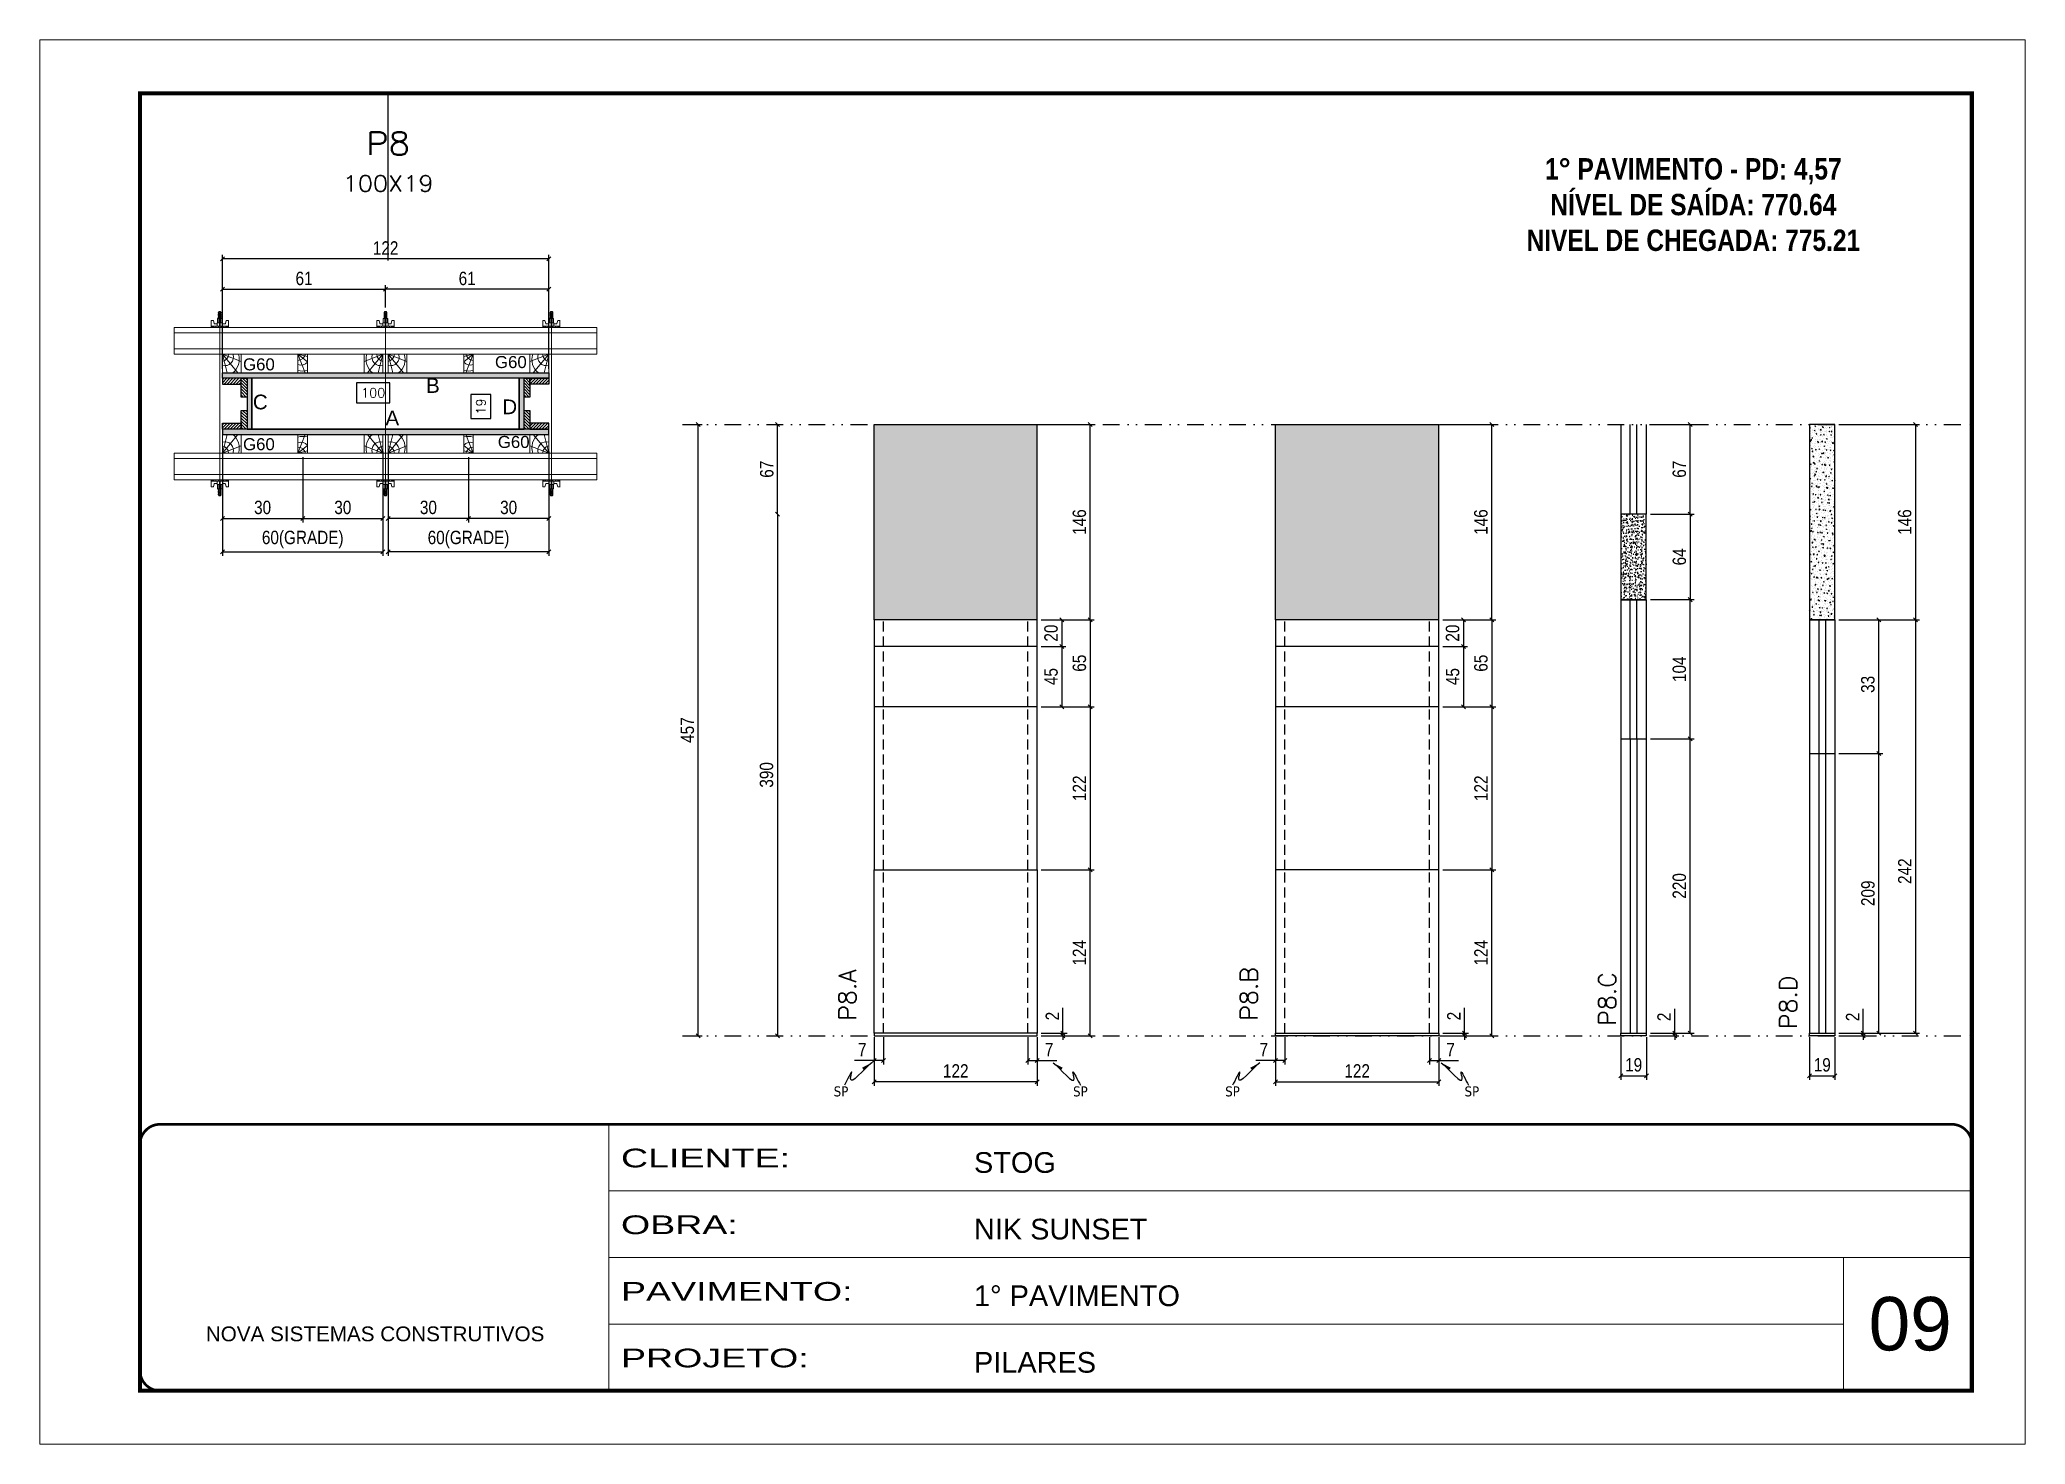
# Model space of a CAD drawing. Header units: millimetres. Extents: x 787 to 8287, y -592 to 17063.
# Drawn here: x 1425 to 2910, y 8597 to 9647 of the extents above; entities that cross this region are included whole.
import ezdxf
from ezdxf.enums import TextEntityAlignment as Align

# ---------------------------------------------------------------- set-up
doc = ezdxf.new("R2010")
doc.units = ezdxf.units.MM
for name, pattern in [('CONTINUO', [0]), ('DASHED', [0.75, 0.5, -0.25]), ('DIVIDE2', [0.625, 0.25, -0.125, 0, -0.125, 0, -0.125]), ('HIDDEN', [0.375, 0.25, -0.125])]:
    doc.linetypes.add(name, pattern=pattern)
for name, color, linetype, lineweight in [('CARIMBO', 255, 'Continuous', 9), ('Folhas', 255, 'Continuous', 9), ('Hachura', 251, 'Continuous', 9), ('Madeira', 126, 'Continuous', 18), ('Perfil Metálico', 224, 'Continuous', 18), ('SARRAFO DE PRESSAO', 251, 'DASHED', 9), ('Texto Seção', 7, 'Continuous', 15)]:
    doc.layers.add(name, color=color, linetype=linetype, lineweight=lineweight)
for name, color, linetype in [('CHAPA', 1, 'Continuous'), ('COTA', 241, 'Continuous'), ('Cota Seção (2x)', 241, 'Continuous'), ('NOMENCLATURA', 7, 'Continuous'), ('Nível', 160, 'Continuous'), ('Painéis', 200, 'Continuous'), ('SARR_2.2x7', 40, 'Continuous'), ('SARRAFO', 251, 'Continuous'), ('Sarrafo de Pressão', 42, 'HIDDEN'), ('texto', 7, 'Continuous'), ('Texto de Titulo', 7, 'Continuous'), ('Texto Qtd Sarr', 242, 'Continuous'), ('TEXTO_GERAL', 7, 'Continuous')]:
    doc.layers.add(name, color=color, linetype=linetype)
doc.styles.add('ARIAL', font='arial.ttf')
doc.styles.add('COTA TECNICA', font='techl___.ttf', dxfattribs={"height": 10})
doc.styles.add('COTA TECNICA 2X', font='techl___.ttf', dxfattribs={"height": 10})
doc.styles.add('COTA TECNICA-50', font='techl___.ttf', dxfattribs={"height": 10})
doc.styles.add('REGUA-120', font='ROMANS.shx', dxfattribs={"height": 15})
doc.styles.add('ROMANC', font='techb___.ttf', dxfattribs={"height": 2.5})
doc.styles.add('ROMANS', font='romans.shx')
doc.styles.add('SANSSERIF', font='sas_____.pfb')
doc.styles.get("Standard").update_dxf_attribs({"font": 'arial.ttf'})
doc.styles.add('Tecnologia', font='')
doc.styles.get('Tecnologia').set_extended_font_data('Forgotten Futurist')
doc.dimstyles.new('COTA PAINEL-50', dxfattribs={"dimtxt": 10, "dimasz": 3, "dimexe": 3, "dimexo": 3, "dimgap": 3, "dimtad": 1, "dimdec": 1, "dimzin": 12, "dimdsep": 46, "dimtxsty": 'COTA TECNICA-50', "dimblk1": 'OBLIQUE', "dimblk2": 'OBLIQUE', "dimsah": 1, "dimcen": 0.9, "dimclrd": 4, "dimclre": 4, "dimclrt": 240, "dimadec": 1, "dimazin": 3, "dimtfac": 1, "dimtdec": 1, "dimtmove": 0, "dimatfit": 3, "dimfxl": 0, "dimtolj": 1, "dimtzin": 12, "dimarcsym": 0})
doc.dimstyles.new('PAINEL', dxfattribs={"dimtxt": 10, "dimasz": 3, "dimexe": 3, "dimexo": 3, "dimgap": 3, "dimtad": 1, "dimdec": 1, "dimzin": 12, "dimdsep": 46, "dimtxsty": 'COTA TECNICA', "dimblk1": 'OBLIQUE', "dimblk2": 'OBLIQUE', "dimsah": 1, "dimcen": 0.9, "dimclrd": 4, "dimclre": 4, "dimclrt": 240, "dimadec": 1, "dimazin": 3, "dimtfac": 1, "dimtdec": 1, "dimtmove": 0, "dimatfit": 3, "dimfxl": 0, "dimtolj": 1, "dimtzin": 12, "dimarcsym": 0})
doc.dimstyles.new('SECAO PILAR', dxfattribs={"dimtxt": 10, "dimasz": 3, "dimexe": 3, "dimexo": 3, "dimgap": 3, "dimtad": 1, "dimdec": 1, "dimlfac": 0.5, "dimzin": 12, "dimdsep": 46, "dimtxsty": 'COTA TECNICA 2X', "dimblk1": 'OBLIQUE', "dimblk2": 'OBLIQUE', "dimsah": 1, "dimcen": 0.9, "dimclrd": 256, "dimclre": 256, "dimclrt": 256, "dimadec": 1, "dimazin": 3, "dimtfac": 1, "dimtdec": 1, "dimtmove": 0, "dimatfit": 3, "dimfxl": 0, "dimtolj": 1, "dimtzin": 12, "dimarcsym": 0})
doc.dimstyles.new('SECÇÃO 2', dxfattribs={"dimtxt": 7, "dimasz": 6, "dimexe": 0.18, "dimexo": 2, "dimgap": -4, "dimtad": 3, "dimdec": 1, "dimlfac": 0.5, "dimzin": 12, "dimdsep": 46, "dimtxsty": 'ROMANS', "dimblk": 'ARCHTICK', "dimcen": 0.09, "dimse1": 1, "dimse2": 1, "dimsd1": 1, "dimsd2": 1, "dimclrd": 180, "dimclre": 5, "dimclrt": 1, "dimadec": 0, "dimazin": 3, "dimtfac": 1, "dimtdec": 1, "dimtofl": 0, "dimtmove": 0, "dimatfit": 3, "dimldrblk": 'ARCHTICK', "dimfxl": 0, "dimtolj": 1, "dimtzin": 0, "dimarcsym": 0})
doc.dimstyles.get("Standard").update_dxf_attribs({"dimtxt": 0.18, "dimasz": 0.18, "dimexe": 0.18, "dimexo": 0.0625, "dimgap": 0.09, "dimtad": 0, "dimtih": 1, "dimtoh": 1, "dimdec": 4, "dimzin": 0, "dimdsep": 46, "dimtxsty": 'Standard', "dimcen": 0.09, "dimadec": 0, "dimazin": 0, "dimtfac": 1, "dimtdec": 4, "dimtofl": 0, "dimtmove": 0, "dimatfit": 3, "dimfxl": 0, "dimtolj": 1, "dimtzin": 0, "dimarcsym": 0})
pattern_1 = [(45, (11065.1098, 32285.308), (-1.12253202, 1.12253202), [])]
pattern_2 = [(45, (10930.1098, 32285.308), (-1.12253202, 1.12253202), [])]

msp = doc.modelspace()

# ---------------------------------------------------------------- texts
at = {"layer": 'CARIMBO', "style": 'ARIAL'}
msp.add_text('09', height=40, dxfattribs=at).set_placement((2793.36, 8667.14))
at = {"layer": 'COTA', "color": 240, "linetype": 'ByBlock', "insert": (2820.33, 9286.39), "char_height": 10, "attachment_point": 5, "rotation": 90, "style": 'COTA TECNICA'}
msp.add_mtext('\\A1;146', dxfattribs=at)
at = {"layer": 'COTA', "color": 240, "char_height": 10, "attachment_point": 5, "rotation": 90}
for s, insert, style in [('\\A1;33', (2792.8, 9165.06), 'COTA TECNICA-50'), ('\\A1;242', (2820.36, 9025.39), 'COTA TECNICA'), ('\\A1;209', (2792.88, 9008.9), 'COTA TECNICA-50'), ('\\A1;2', (2781.35, 8916.46), 'COTA TECNICA-50')]:
    msp.add_mtext(s, dxfattribs=dict(at, insert=insert, style=style))
at = {"layer": 'COTA', "color": 240, "insert": (2758.66, 8880.6), "char_height": 10, "attachment_point": 5, "style": 'COTA TECNICA'}
msp.add_mtext('\\A1;19', dxfattribs=at)
at = {"layer": 'NOMENCLATURA', "color": 2, "insert": (2662.24, 9585.13), "char_height": 16, "attachment_point": 2, "style": 'ROMANC'}
msp.add_mtext_dynamic_manual_height_columns('\\P1° PAVIMENTO - PD: 4,57\\PNÍVEL DE SAÍDA: 770.64\\PNIVEL DE CHEGADA: 775.21', width=328.3607, gutter_width=1, heights=[0], dxfattribs=at)
at = {"layer": 'texto', "color": 0, "char_height": 7.5, "attachment_point": 5}
for insert in [(2024.78, 8860.73), (2203.81, 8860.73), (2317.58, 8860.73), (2496.6, 8860.73)]:
    msp.add_mtext('{\\fTahoma|b0|i0|c0|p34;\\C4;SP}', dxfattribs=dict(at, insert=insert))
at = {"layer": 'Texto Seção', "color": 0, "linetype": 'Continuous', "style": 'SANSSERIF'}
for p in [(1577.55, 9404.31), (1765.98, 9406.04), (1577.55, 9344.61), (1768.1, 9346.29)]:
    msp.add_text('G60', height=9, dxfattribs=at).set_placement(p, align=Align.MIDDLE_LEFT)
at = {"layer": 'Texto Seção', "style": 'REGUA-120'}
msp.add_text('P8.D', height=13, rotation=90, dxfattribs=at).set_placement((2739.71, 8907.34))
at = {"layer": 'Texto Seção', "char_height": 13, "width": 285.3299, "attachment_point": 7, "rotation": 90, "style": 'REGUA-120'}
for s, insert in [('P8.A', (2036.09, 8913.65)), ('P8.B', (2336.35, 8913.65)), ('P8.C', (2604.35, 8909.81))]:
    msp.add_mtext(s, dxfattribs=dict(at, insert=insert))
at = {"layer": 'TEXTO_GERAL', "style": 'ARIAL'}
for s, p in [('B', (1719.55, 9388.49)), ('C', (1590.45, 9376.18)), ('D', (1777.02, 9372.56)), ('A', (1689.2, 9364.2))]:
    msp.add_text(s, height=11, dxfattribs=at).set_placement(p, align=Align.MIDDLE_CENTER)

# ---------------------------------------------------------------- blocks, each defined once
blk = doc.blocks.new('9999999999')
at = {"color": 30, "linetype": 'CONTINUO'}
for p, q in [((98564.6, 34230.2), (98564.6, 34429.4)), ((98564.6, 34379.6), (99584, 34379.6)), ((98564.6, 34329.8), (99488, 34329.8)), ((99584, 34329.8), (99488, 34329.8)), ((99488, 34329.8), (99488, 34230.2)), ((98564.6, 34280), (99488, 34280))]:
    blk.add_line(p, q, dxfattribs=at)
at = {"color": 30, "linetype": 'CONTINUO', "const_width": 2}
blk.add_lwpolyline([(99584, 34230.2), (99584, 34414.4, 0.414214), (99569, 34429.4), (98229, 34429.4, 0.414214), (98214, 34414.4), (98214, 34245.2, 0.414214), (98229, 34230.2), (99584, 34230.2)], format="xyb", dxfattribs=at)
at = {"layer": 'Folhas'}
blk.add_lwpolyline([(98139, 34190.2), (99624, 34190.2), (99624, 35240.2), (98139, 35240.2)], close=True, dxfattribs=at)
at = {"layer": 'Folhas', "color": 30, "const_width": 3}
blk.add_lwpolyline([(98214, 34230.2), (99584, 34230.2), (99584, 35200.2), (98214, 35200.2)], close=True, dxfattribs=at)
at = {"color": 7, "linetype": 'Continuous', "ltscale": 5, "style": 'ARIAL'}
for s, height, p in [('STOG', 15.48, (98837.7, 34393.1)), ('NIK SUNSET', 15.48, (98837.7, 34343.3)), ('1° PAVIMENTO', 15.483, (98837.7, 34293.5)), ('NOVA SISTEMAS CONSTRUTIVOS', 11.059, (98263.2, 34267.2)), ('PILARES', 15.48, (98837.7, 34243.7))]:
    blk.add_text(s, height=height, dxfattribs=at).set_placement(p)
at = {"layer": 'Folhas', "color": 7, "style": 'Tecnologia', "width": 1.5}
for s, p in [('CLIENTE:', (98573.7, 34397.2)), ('OBRA:', (98573.7, 34347.3)), ('PAVIMENTO:', (98573.7, 34297.5)), ('PROJETO:', (98573.7, 34247.7))]:
    blk.add_text(s, height=14, dxfattribs=at).set_placement(p)
blk = doc.blocks.new('titulo1')
at = {"layer": 'Defpoints', "color": 252, "linetype": 'HIDDEN', "ltscale": 2}
blk.add_line((0, 0), (0, 125), dxfattribs=at)
at = {"layer": 'Defpoints', "style": 'ROMANS', "oblique": 15}
blk.add_attdef('FOLHA', text='', height=10, dxfattribs=at).set_placement((0, 15.6), align=Align.MIDDLE_CENTER)
at = {"layer": 'Texto Qtd Sarr', "color": 3, "style": 'ROMANS', "oblique": 15}
for tag, height, p in [('TITULO', 17, (0, 71.4)), ('SEÇÃO', 12, (0, 41.5))]:
    blk.add_attdef(tag, text='', height=height, dxfattribs=at).set_placement(p, align=Align.MIDDLE_CENTER)
blk = doc.blocks.new('*D1449')
at = {"layer": 'Cota Seção (2x)', "color": 180, "lineweight": -2}
for p, q in [((1687.4, 9390.5), (1662.4, 9390.5)), ((1662.4, 9390.5), (1662.4, 9375.5)), ((1687.4, 9375.5), (1687.4, 9390.5)), ((1662.4, 9375.5), (1687.4, 9375.5))]:
    blk.add_line(p, q, dxfattribs=at)
at = {"layer": 'Defpoints', "color": 0}
for p in [(1584.2, 9393.9), (1784.2, 9393.9), (1584.2, 9371.5)]:
    blk.add_point(p, dxfattribs=at)
at = {"layer": 'Cota Seção (2x)', "color": 1, "insert": (1674.9, 9383), "char_height": 7, "attachment_point": 5, "style": 'ROMANS'}
blk.add_mtext('\\A1;100', dxfattribs=at)
blk = doc.blocks.new('_ArchTick')
at = {"color": 0, "linetype": 'ByBlock', "const_width": 0.15}
blk.add_lwpolyline([(-0.5, -0.5), (0.5, 0.5)], dxfattribs=at)
blk = doc.blocks.new('_Oblique')
at = {"color": 0, "linetype": 'ByBlock', "lineweight": -2}
blk.add_line((-0.5, -0.5), (0.5, 0.5), dxfattribs=at)
blk = doc.blocks.new('*D1450')
at = {"layer": 'Cota Seção (2x)', "lineweight": -2}
for p, q in [((1562.2, 9400.9), (1562.2, 9486.2)), ((1806.2, 9483.2), (1562.2, 9483.2)), ((1806.2, 9400.9), (1806.2, 9486.2))]:
    blk.add_line(p, q, dxfattribs=at)
at = {"layer": 'Defpoints', "color": 0}
for p in [(1562.2, 9483.2), (1562.2, 9397.9), (1806.2, 9397.9)]:
    blk.add_point(p, dxfattribs=at)
at = {"layer": 'Cota Seção (2x)', "lineweight": -2, "xscale": 3, "yscale": 3, "zscale": 3, "rotation": 180}
blk.add_blockref('_Oblique', (1562.2, 9483.2), dxfattribs=at)
at = {"layer": 'Cota Seção (2x)', "lineweight": -2, "xscale": 3, "yscale": 3, "zscale": 3}
blk.add_blockref('_Oblique', (1806.2, 9483.2), dxfattribs=at)
at = {"layer": 'Cota Seção (2x)', "insert": (1684.2, 9491.3), "char_height": 10, "attachment_point": 5, "style": 'COTA TECNICA 2X'}
blk.add_mtext('\\A1;122', dxfattribs=at)
blk = doc.blocks.new('*D1451')
at = {"layer": 'Cota Seção (2x)', "lineweight": -2}
for p, q in [((1684.2, 9446.7), (1684.2, 9463.4)), ((1806.2, 9460.4), (1684.2, 9460.4)), ((1806.2, 9434.9), (1806.2, 9463.4))]:
    blk.add_line(p, q, dxfattribs=at)
at = {"layer": 'Defpoints', "color": 0}
for p in [(1684.2, 9460.4), (1684.2, 9443.7), (1806.2, 9431.9)]:
    blk.add_point(p, dxfattribs=at)
at = {"layer": 'Cota Seção (2x)', "lineweight": -2, "xscale": 3, "yscale": 3, "zscale": 3, "rotation": 180}
blk.add_blockref('_Oblique', (1684.2, 9460.4), dxfattribs=at)
at = {"layer": 'Cota Seção (2x)', "lineweight": -2, "xscale": 3, "yscale": 3, "zscale": 3}
blk.add_blockref('_Oblique', (1806.2, 9460.4), dxfattribs=at)
at = {"layer": 'Cota Seção (2x)', "insert": (1745.2, 9468.5), "char_height": 10, "attachment_point": 5, "style": 'COTA TECNICA 2X'}
blk.add_mtext('\\A1;61', dxfattribs=at)
blk = doc.blocks.new('*D1452')
at = {"layer": 'Cota Seção (2x)', "lineweight": -2}
for p, q in [((1562.2, 9434.9), (1562.2, 9463.4)), ((1562.2, 9460.4), (1684.2, 9460.4)), ((1684.2, 9446.7), (1684.2, 9463.4))]:
    blk.add_line(p, q, dxfattribs=at)
at = {"layer": 'Defpoints', "color": 0}
for p in [(1684.2, 9460.4), (1562.2, 9431.9), (1684.2, 9443.7)]:
    blk.add_point(p, dxfattribs=at)
at = {"layer": 'Cota Seção (2x)', "lineweight": -2, "xscale": 3, "yscale": 3, "zscale": 3, "rotation": 180}
blk.add_blockref('_Oblique', (1562.2, 9460.4), dxfattribs=at)
at = {"layer": 'Cota Seção (2x)', "lineweight": -2, "xscale": 3, "yscale": 3, "zscale": 3}
blk.add_blockref('_Oblique', (1684.2, 9460.4), dxfattribs=at)
at = {"layer": 'Cota Seção (2x)', "insert": (1623.2, 9468.5), "char_height": 10, "attachment_point": 5, "style": 'COTA TECNICA 2X'}
blk.add_mtext('\\A1;61', dxfattribs=at)
blk = doc.blocks.new('*D1453')
at = {"layer": 'Cota Seção (2x)', "color": 180, "lineweight": -2}
for p, q in [((1763, 9381.8), (1748, 9381.8)), ((1748, 9381.8), (1748, 9363.8)), ((1763, 9363.8), (1763, 9381.8)), ((1748, 9363.8), (1763, 9363.8))]:
    blk.add_line(p, q, dxfattribs=at)
at = {"layer": 'Defpoints', "color": 0}
for p in [(1784.2, 9393.9), (1767, 9355.9), (1784.2, 9355.9)]:
    blk.add_point(p, dxfattribs=at)
at = {"layer": 'Cota Seção (2x)', "color": 1, "insert": (1755.5, 9372.8), "char_height": 7, "attachment_point": 5, "rotation": 90, "style": 'ROMANS'}
blk.add_mtext('\\A1;19', dxfattribs=at)
blk = doc.blocks.new('C')
at = {"layer": 'Hachura', "color": 0}
for p, q in [((0, 3.22), (0, -3.22)), ((0.45, 3.22), (0, 3.22)), ((0.46, 3.16), (0, 3.16)), ((0.46, 3.05), (0, 3.05)), ((0.46, 2.88), (0, 2.88)), ((0, 2.75), (0, -1.16)), ((0.46, 2.65), (0, 2.65)), ((0.46, 2.23), (0, 2.23)), ((0.46, 1.51), (0, 1.51)), ((0.39, 0.49), (0.17, 0.49)), ((0.45, -3.23), (0.45, 3.22)), ((0.45, 3.22), (2.58, 3.22)), ((1.74, 0.97), (0.45, 0.97)), ((1.45, 0.1), (0.45, 0.1)), ((1.35, 1.94), (1.35, 0.96)), ((2.58, 2.39), (1.47, 2.09)), ((1.74, -0.97), (1.74, 0.97)), ((1.74, 0.97), (1.74, 0.84)), ((1.74, 0.97), (1.74, 0.84)), ((1.74, 0.84), (3.35, 0.84)), ((3.35, 0.45), (1.74, 0.45)), ((2.58, 3.22), (2.58, 2.39)), ((3.32, 0.84), (3.32, -0.84)), ((3.35, 0.84), (3.35, -0.84)), ((3.68, 0.45), (3.35, 0.45)), ((3.84, -0.52), (3.35, 0.45)), ((3.35, 0.06), (3.67, -0.57)), ((3.68, 0.45), (4.16, -0.52)), ((3.72, 0.5), (4.25, -0.57)), ((4.37, -0.55), (3.83, 0.53)), ((4.15, 0.45), (3.93, 0.45)), ((4.42, -0.52), (3.93, 0.45)), ((4.15, 0.45), (4.26, 0.45)), ((4.26, 0.45), (4.74, -0.52)), ((4.3, 0.5), (4.83, -0.57)), ((4.95, -0.55), (4.41, 0.53)), ((4.51, 0.45), (4.84, 0.45)), ((5, -0.52), (4.51, 0.45)), ((4.84, 0.45), (5.32, -0.52)), ((4.88, 0.5), (5.41, -0.57)), ((5.53, -0.55), (4.99, 0.53)), ((5.58, -0.52), (5.09, 0.45)), ((5.42, 0.45), (5.09, 0.45)), ((5.58, -0.52), (5.09, 0.45)), ((5.42, 0.45), (5.74, -0.19)), ((5.46, 0.5), (5.74, -0.07)), ((5.74, 0.19), (5.57, 0.53)), ((5.74, 0.32), (5.68, 0.45)), ((5.68, 0.45), (5.74, 0.45)), ((5.74, 0.45), (5.9, 0.29)), ((5.74, 0.45), (5.74, -0.52)), ((5.9, -0.36), (5.9, 0.29)), ((0.45, 0), (0, 0)), ((0.46, -1.52), (0, -1.52)), ((0.46, -2.23), (0, -2.23)), ((0.46, -2.65), (0, -2.65)), ((0.46, -2.88), (0, -2.88)), ((0.46, -3.05), (0, -3.05)), ((0.46, -3.16), (0, -3.16)), ((0, -3.22), (2.57, -3.22)), ((0.08, -0.48), (0.29, -0.48)), ((0.29, -0.48), (0.4, -0.48)), ((0.45, 0), (0.45, -0.97)), ((0.45, -0.16), (1.45, -0.16)), ((0.45, -0.65), (0.45, -0.32)), ((0.45, -3.23), (0.45, -0.65)), ((0.45, -0.97), (1.74, -0.97)), ((1.35, -1.94), (1.35, -0.97)), ((2.58, -2.39), (1.47, -2.1)), ((3.35, -0.32), (1.74, -0.32)), ((3.35, -0.84), (1.74, -0.84)), ((2.58, -3.23), (2.58, -2.39)), ((3.35, -0.07), (3.58, -0.52)), ((3.35, -0.52), (3.58, -0.52)), ((3.84, -0.52), (4.16, -0.52)), ((4.42, -0.52), (4.74, -0.52)), ((4.63, -0.52), (4.74, -0.52)), ((5, -0.52), (5.32, -0.52)), ((5.58, -0.52), (5.74, -0.52)), ((5.74, -0.52), (5.9, -0.36)), ((5.74, -0.52), (5.74, -0.52))]:
    blk.add_line(p, q, dxfattribs=at)
for centre, radius, start, end in [((1.52, 1.94), 0.161, 104.74356, 180), ((1.44, -0.03), 0.129, 272.69497, 87.30503), ((3.81, 0.39), 0.143, 25.56881, 154.43119), ((4.39, 0.39), 0.143, 25.56881, 154.43119), ((4.97, 0.39), 0.143, 25.56881, 154.43119), ((5.55, 0.39), 0.143, 25.56881, 154.43119), ((0.17, -0.37), 0.174, 221.74404, 317.85924), ((1.52, -1.94), 0.161, 180, 255.25644), ((3.71, -0.4), 0.174, 222.14076, 318.25596), ((4.29, -0.4), 0.174, 222.14076, 318.25596), ((4.87, -0.4), 0.174, 222.14076, 318.25596), ((5.45, -0.4), 0.174, 222.14076, 318.25596), ((5.61, -0.4), 0.174, 317.85924, 318.25596)]:
    blk.add_arc(centre, radius, start, end, dxfattribs=at)
blk = doc.blocks.new('PONTALETE')
at = {"layer": 'Madeira'}
for q in [(2.71, 7), (7, 5.76), (7, 1.74)]:
    blk.add_line((0, 0), q, dxfattribs=at)
blk.add_lwpolyline([(0, 0), (7, 0), (7, 7), (0, 7)], close=True, dxfattribs=at)
for centre, radius, start, end in [((2.04, 0.06), 6.23, 37.28179, 109.09128), ((1.09, 0.9), 3.19, 343.60304, 109.98471), ((-0.21, -0.78), 3.09, 14.63219, 86.0383)]:
    blk.add_arc(centre, radius, start, end, dxfattribs=at)
blk = doc.blocks.new('*D1454')
at = {"layer": 'Cota Seção (2x)', "lineweight": -2}
for p, q in [((1686.2, 9339.2), (1686.2, 9261.2)), ((1806.2, 9339.2), (1806.2, 9261.2)), ((1806.2, 9264.2), (1686.2, 9264.2))]:
    blk.add_line(p, q, dxfattribs=at)
at = {"layer": 'Defpoints', "color": 0}
for p in [(1686.2, 9342.2), (1806.2, 9342.2), (1686.2, 9264.2)]:
    blk.add_point(p, dxfattribs=at)
at = {"layer": 'Cota Seção (2x)', "lineweight": -2, "xscale": 3, "yscale": 3, "zscale": 3, "rotation": 180}
blk.add_blockref('_Oblique', (1686.2, 9264.2), dxfattribs=at)
at = {"layer": 'Cota Seção (2x)', "lineweight": -2, "xscale": 3, "yscale": 3, "zscale": 3}
blk.add_blockref('_Oblique', (1806.2, 9264.2), dxfattribs=at)
at = {"layer": 'Cota Seção (2x)', "insert": (1746.2, 9273.4), "char_height": 10, "attachment_point": 5, "style": 'COTA TECNICA 2X'}
blk.add_mtext('\\A1;60(GRADE)', dxfattribs=at)
blk = doc.blocks.new('MEIO PONTALETE')
at = {"layer": 'Madeira'}
for q in [(2.71, 7), (3.5, 2.88), (3.5, 0.87)]:
    blk.add_line((0, 0), q, dxfattribs=at)
blk.add_lwpolyline([(0, 0), (3.5, 0), (3.5, 7), (0, 7)], close=True, dxfattribs=at)
for centre, radius, start, end in [((2.04, 0.06), 6.23, 76.44987, 109.09128), ((1.09, 0.9), 3.19, 40.90626, 109.98471), ((-0.21, -0.78), 3.09, 14.63219, 86.0383)]:
    blk.add_arc(centre, radius, start, end, dxfattribs=at)
blk = doc.blocks.new('*D1477')
at = {"layer": 'Cota Seção (2x)', "lineweight": -2}
for p, q in [((1746.2, 9334.9), (1746.2, 9286)), ((1806.2, 9334.9), (1806.2, 9286)), ((1806.2, 9289), (1746.2, 9289))]:
    blk.add_line(p, q, dxfattribs=at)
at = {"layer": 'Defpoints', "color": 0}
for p in [(1746.2, 9337.9), (1806.2, 9337.9), (1746.2, 9289)]:
    blk.add_point(p, dxfattribs=at)
at = {"layer": 'Cota Seção (2x)', "lineweight": -2, "xscale": 3, "yscale": 3, "zscale": 3, "rotation": 180}
blk.add_blockref('_Oblique', (1746.2, 9289), dxfattribs=at)
at = {"layer": 'Cota Seção (2x)', "lineweight": -2, "xscale": 3, "yscale": 3, "zscale": 3}
blk.add_blockref('_Oblique', (1806.2, 9289), dxfattribs=at)
at = {"layer": 'Cota Seção (2x)', "insert": (1776.2, 9297.3), "char_height": 10, "attachment_point": 5, "style": 'COTA TECNICA 2X'}
blk.add_mtext('\\A1;30', dxfattribs=at)
blk = doc.blocks.new('*D1478')
at = {"layer": 'Cota Seção (2x)', "lineweight": -2}
for p, q in [((1686.2, 9334.9), (1686.2, 9286)), ((1746.2, 9334.9), (1746.2, 9286)), ((1746.2, 9289), (1686.2, 9289))]:
    blk.add_line(p, q, dxfattribs=at)
at = {"layer": 'Defpoints', "color": 0}
for p in [(1686.2, 9337.9), (1746.2, 9337.9), (1686.2, 9289)]:
    blk.add_point(p, dxfattribs=at)
at = {"layer": 'Cota Seção (2x)', "lineweight": -2, "xscale": 3, "yscale": 3, "zscale": 3, "rotation": 180}
blk.add_blockref('_Oblique', (1686.2, 9289), dxfattribs=at)
at = {"layer": 'Cota Seção (2x)', "lineweight": -2, "xscale": 3, "yscale": 3, "zscale": 3}
blk.add_blockref('_Oblique', (1746.2, 9289), dxfattribs=at)
at = {"layer": 'Cota Seção (2x)', "insert": (1716.2, 9297.3), "char_height": 10, "attachment_point": 5, "style": 'COTA TECNICA 2X'}
blk.add_mtext('\\A1;30', dxfattribs=at)
blk = doc.blocks.new('*D1455')
at = {"layer": 'Cota Seção (2x)', "lineweight": -2}
for p, q in [((1562.2, 9339.2), (1562.2, 9261.2)), ((1682.2, 9339.2), (1682.2, 9261.2)), ((1562.2, 9264.2), (1682.2, 9264.2))]:
    blk.add_line(p, q, dxfattribs=at)
at = {"layer": 'Defpoints', "color": 0}
for p in [(1562.2, 9342.2), (1682.2, 9342.2), (1682.2, 9264.2)]:
    blk.add_point(p, dxfattribs=at)
at = {"layer": 'Cota Seção (2x)', "lineweight": -2, "xscale": 3, "yscale": 3, "zscale": 3, "rotation": 180}
blk.add_blockref('_Oblique', (1562.2, 9264.2), dxfattribs=at)
at = {"layer": 'Cota Seção (2x)', "lineweight": -2, "xscale": 3, "yscale": 3, "zscale": 3}
blk.add_blockref('_Oblique', (1682.2, 9264.2), dxfattribs=at)
at = {"layer": 'Cota Seção (2x)', "insert": (1622.2, 9273.4), "char_height": 10, "attachment_point": 5, "style": 'COTA TECNICA 2X'}
blk.add_mtext('\\A1;60(GRADE)', dxfattribs=at)
blk = doc.blocks.new('*D1479')
at = {"layer": 'Cota Seção (2x)', "lineweight": -2}
for p, q in [((1562.2, 9334.9), (1562.2, 9286)), ((1622.2, 9334.9), (1622.2, 9286)), ((1562.2, 9289), (1622.2, 9289))]:
    blk.add_line(p, q, dxfattribs=at)
at = {"layer": 'Defpoints', "color": 0}
for p in [(1562.2, 9337.9), (1622.2, 9337.9), (1622.2, 9289)]:
    blk.add_point(p, dxfattribs=at)
at = {"layer": 'Cota Seção (2x)', "lineweight": -2, "xscale": 3, "yscale": 3, "zscale": 3, "rotation": 180}
blk.add_blockref('_Oblique', (1562.2, 9289), dxfattribs=at)
at = {"layer": 'Cota Seção (2x)', "lineweight": -2, "xscale": 3, "yscale": 3, "zscale": 3}
blk.add_blockref('_Oblique', (1622.2, 9289), dxfattribs=at)
at = {"layer": 'Cota Seção (2x)', "insert": (1592.2, 9297.3), "char_height": 10, "attachment_point": 5, "style": 'COTA TECNICA 2X'}
blk.add_mtext('\\A1;30', dxfattribs=at)
blk = doc.blocks.new('*D1480')
at = {"layer": 'Cota Seção (2x)', "lineweight": -2}
for p, q in [((1622.2, 9334.9), (1622.2, 9286)), ((1682.2, 9334.9), (1682.2, 9286)), ((1622.2, 9289), (1682.2, 9289))]:
    blk.add_line(p, q, dxfattribs=at)
at = {"layer": 'Defpoints', "color": 0}
for p in [(1622.2, 9337.9), (1682.2, 9337.9), (1682.2, 9289)]:
    blk.add_point(p, dxfattribs=at)
at = {"layer": 'Cota Seção (2x)', "lineweight": -2, "xscale": 3, "yscale": 3, "zscale": 3, "rotation": 180}
blk.add_blockref('_Oblique', (1622.2, 9289), dxfattribs=at)
at = {"layer": 'Cota Seção (2x)', "lineweight": -2, "xscale": 3, "yscale": 3, "zscale": 3}
blk.add_blockref('_Oblique', (1682.2, 9289), dxfattribs=at)
at = {"layer": 'Cota Seção (2x)', "insert": (1652.2, 9297.3), "char_height": 10, "attachment_point": 5, "style": 'COTA TECNICA 2X'}
blk.add_mtext('\\A1;30', dxfattribs=at)
blk = doc.blocks.new('*D1476')
at = {"layer": 'COTA', "color": 4, "lineweight": -2}
for p, q in [((1909.2, 9359.4), (1921, 9359.4)), ((1918, 8902.4), (1918, 9359.4)), ((1909.2, 8902.4), (1921, 8902.4))]:
    blk.add_line(p, q, dxfattribs=at)
at = {"layer": 'Defpoints', "color": 0}
for p in [(1906.2, 9359.4), (1918, 9359.4), (1906.2, 8902.4)]:
    blk.add_point(p, dxfattribs=at)
at = {"layer": 'COTA', "color": 4, "lineweight": -2, "xscale": 3, "yscale": 3, "zscale": 3}
for p, rotation in [((1918, 9359.4), 90), ((1918, 8902.4), 270)]:
    blk.add_blockref('_Oblique', p, dxfattribs=dict(at, rotation=rotation))
at = {"layer": 'COTA', "color": 240, "insert": (1909.9, 9130.9), "char_height": 10, "attachment_point": 5, "rotation": 90, "style": 'COTA TECNICA-50'}
blk.add_mtext('\\A1;457', dxfattribs=at)
blk = doc.blocks.new('*D1442')
at = {"layer": 'COTA', "color": 4, "lineweight": -2}
for p, q in [((2049.6, 8901.4), (2049.6, 8865)), ((2171.6, 8901.4), (2171.6, 8865)), ((2171.6, 8868), (2049.6, 8868))]:
    blk.add_line(p, q, dxfattribs=at)
at = {"layer": 'Defpoints', "color": 0}
for p in [(2049.6, 8904.4), (2171.6, 8904.4), (2049.6, 8868)]:
    blk.add_point(p, dxfattribs=at)
at = {"layer": 'COTA', "color": 4, "lineweight": -2, "xscale": 3, "yscale": 3, "zscale": 3, "rotation": 180}
blk.add_blockref('_Oblique', (2049.6, 8868), dxfattribs=at)
at = {"layer": 'COTA', "color": 4, "lineweight": -2, "xscale": 3, "yscale": 3, "zscale": 3}
blk.add_blockref('_Oblique', (2171.6, 8868), dxfattribs=at)
at = {"layer": 'COTA', "color": 240, "insert": (2110.6, 8876.1), "char_height": 10, "attachment_point": 5, "style": 'COTA TECNICA'}
blk.add_mtext('\\A1;122', dxfattribs=at)
blk = doc.blocks.new('*D1443')
at = {"layer": 'COTA', "color": 4, "lineweight": -2}
for p, q in [((2164.6, 8901.4), (2164.6, 8880.9)), ((2171.6, 8899.4), (2171.6, 8880.9)), ((2164.6, 8883.9), (2171.6, 8883.9)), ((2171.6, 8883.9), (2186.3, 8883.9))]:
    blk.add_line(p, q, dxfattribs=at)
at = {"layer": 'Defpoints', "color": 0}
for p in [(2164.6, 8904.4), (2171.6, 8902.4), (2171.6, 8883.9)]:
    blk.add_point(p, dxfattribs=at)
at = {"layer": 'COTA', "color": 4, "lineweight": -2, "xscale": 3, "yscale": 3, "zscale": 3, "rotation": 180}
blk.add_blockref('_Oblique', (2164.6, 8883.9), dxfattribs=at)
at = {"layer": 'COTA', "color": 4, "lineweight": -2, "xscale": 3, "yscale": 3, "zscale": 3}
blk.add_blockref('_Oblique', (2171.6, 8883.9), dxfattribs=at)
at = {"layer": 'COTA', "color": 240, "insert": (2180.4, 8892), "char_height": 10, "attachment_point": 5, "style": 'COTA TECNICA-50'}
blk.add_mtext('\\A1;7', dxfattribs=at)
blk = doc.blocks.new('*D1444')
at = {"layer": 'COTA', "color": 4, "lineweight": -2}
for p, q in [((2049.6, 8899.4), (2049.6, 8880.9)), ((2056.6, 8901.4), (2056.6, 8880.9)), ((2049.6, 8883.9), (2034.8, 8883.9)), ((2056.6, 8883.9), (2049.6, 8883.9))]:
    blk.add_line(p, q, dxfattribs=at)
at = {"layer": 'Defpoints', "color": 0}
for p in [(2049.6, 8902.4), (2056.6, 8904.4), (2049.6, 8883.9)]:
    blk.add_point(p, dxfattribs=at)
at = {"layer": 'COTA', "color": 4, "lineweight": -2, "xscale": 3, "yscale": 3, "zscale": 3, "rotation": 180}
blk.add_blockref('_Oblique', (2049.6, 8883.9), dxfattribs=at)
at = {"layer": 'COTA', "color": 4, "lineweight": -2, "xscale": 3, "yscale": 3, "zscale": 3}
blk.add_blockref('_Oblique', (2056.6, 8883.9), dxfattribs=at)
at = {"layer": 'COTA', "color": 240, "insert": (2040.7, 8892), "char_height": 10, "attachment_point": 5, "style": 'COTA TECNICA-50'}
blk.add_mtext('\\A1;7', dxfattribs=at)
blk = doc.blocks.new('*D1445')
at = {"layer": 'COTA', "color": 4, "linetype": 'ByBlock', "lineweight": -2}
for p, q in [((2174.6, 9026.4), (2214.2, 9026.4)), ((2211.2, 8902.4), (2211.2, 9026.4)), ((2174.6, 8902.4), (2214.2, 8902.4))]:
    blk.add_line(p, q, dxfattribs=at)
at = {"layer": 'Defpoints', "color": 0, "linetype": 'ByBlock'}
for p in [(2171.6, 9026.4), (2211.2, 9026.4), (2171.6, 8902.4)]:
    blk.add_point(p, dxfattribs=at)
at = {"layer": 'COTA', "color": 4, "linetype": 'ByBlock', "lineweight": -2, "xscale": 3, "yscale": 3, "zscale": 3}
for p, rotation in [((2211.2, 9026.4), 90), ((2211.2, 8902.4), 270)]:
    blk.add_blockref('_Oblique', p, dxfattribs=dict(at, rotation=rotation))
at = {"layer": 'COTA', "color": 240, "linetype": 'ByBlock', "insert": (2203.1, 8964.4), "char_height": 10, "attachment_point": 5, "rotation": 90, "style": 'COTA TECNICA'}
blk.add_mtext('\\A1;124', dxfattribs=at)
blk = doc.blocks.new('*D1446')
at = {"layer": 'COTA', "color": 4, "lineweight": -2}
for p, q in [((2190.8, 8904.4), (2190.8, 8923.2)), ((2174.6, 8904.4), (2193.8, 8904.4)), ((2174.6, 8902.4), (2193.8, 8902.4)), ((2190.8, 8902.4), (2190.8, 8904.4)), ((2190.8, 8902.4), (2190.8, 8899.4))]:
    blk.add_line(p, q, dxfattribs=at)
at = {"layer": 'Defpoints', "color": 0}
for p in [(2171.6, 8904.4), (2171.6, 8902.4), (2190.8, 8902.4)]:
    blk.add_point(p, dxfattribs=at)
at = {"layer": 'COTA', "color": 4, "lineweight": -2, "xscale": 3, "yscale": 3, "zscale": 3}
for p, rotation in [((2190.8, 8904.4), 270), ((2190.8, 8902.4), 90)]:
    blk.add_blockref('_Oblique', p, dxfattribs=dict(at, rotation=rotation))
at = {"layer": 'COTA', "color": 240, "insert": (2182.8, 8917.1), "char_height": 10, "attachment_point": 5, "rotation": 90, "style": 'COTA TECNICA-50'}
blk.add_mtext('\\A1;2', dxfattribs=at)
blk = doc.blocks.new('*D1447')
at = {"layer": 'COTA', "color": 4, "linetype": 'ByBlock', "lineweight": -2}
for p, q in [((2174.6, 9026.4), (2214.2, 9026.4)), ((2211.2, 8902.4), (2211.2, 9026.4)), ((2174.6, 8902.4), (2214.2, 8902.4))]:
    blk.add_line(p, q, dxfattribs=at)
at = {"layer": 'Defpoints', "color": 0, "linetype": 'ByBlock'}
for p in [(2171.6, 9026.4), (2211.2, 9026.4), (2171.6, 8902.4)]:
    blk.add_point(p, dxfattribs=at)
at = {"layer": 'COTA', "color": 4, "linetype": 'ByBlock', "lineweight": -2, "xscale": 3, "yscale": 3, "zscale": 3}
for p, rotation in [((2211.2, 9026.4), 90), ((2211.2, 8902.4), 270)]:
    blk.add_blockref('_Oblique', p, dxfattribs=dict(at, rotation=rotation))
at = {"layer": 'COTA', "color": 240, "linetype": 'ByBlock', "insert": (2203.1, 8964.4), "char_height": 10, "attachment_point": 5, "rotation": 90, "style": 'COTA TECNICA'}
blk.add_mtext('\\A1;124', dxfattribs=at)
blk = doc.blocks.new('*D1448')
at = {"layer": 'COTA', "color": 4, "lineweight": -2}
for p, q in [((2140.6, 9359.4), (2214.2, 9359.4)), ((2211.2, 9213.4), (2211.2, 9359.4)), ((2174.6, 9213.4), (2214.2, 9213.4))]:
    blk.add_line(p, q, dxfattribs=at)
at = {"layer": 'Defpoints', "color": 0}
for p in [(2137.6, 9359.4), (2211.2, 9359.4), (2171.6, 9213.4)]:
    blk.add_point(p, dxfattribs=at)
at = {"layer": 'COTA', "color": 4, "lineweight": -2, "xscale": 3, "yscale": 3, "zscale": 3}
for p, rotation in [((2211.2, 9359.4), 90), ((2211.2, 9213.4), 270)]:
    blk.add_blockref('_Oblique', p, dxfattribs=dict(at, rotation=rotation))
at = {"layer": 'COTA', "color": 240, "insert": (2203.1, 9286.4), "char_height": 10, "attachment_point": 5, "rotation": 90, "style": 'COTA TECNICA-50'}
blk.add_mtext('\\A1;146', dxfattribs=at)
blk = doc.blocks.new('*D1439')
at = {"layer": 'COTA', "color": 4, "lineweight": -2}
for p, q in [((2349.8, 8901.4), (2349.8, 8865)), ((2471.8, 8901.4), (2471.8, 8865)), ((2349.8, 8868), (2471.8, 8868))]:
    blk.add_line(p, q, dxfattribs=at)
at = {"layer": 'Defpoints', "color": 0}
for p in [(2349.8, 8904.4), (2471.8, 8904.4), (2471.8, 8868)]:
    blk.add_point(p, dxfattribs=at)
at = {"layer": 'COTA', "color": 4, "lineweight": -2, "xscale": 3, "yscale": 3, "zscale": 3, "rotation": 180}
blk.add_blockref('_Oblique', (2349.8, 8868), dxfattribs=at)
at = {"layer": 'COTA', "color": 4, "lineweight": -2, "xscale": 3, "yscale": 3, "zscale": 3}
blk.add_blockref('_Oblique', (2471.8, 8868), dxfattribs=at)
at = {"layer": 'COTA', "color": 240, "insert": (2410.8, 8876.1), "char_height": 10, "attachment_point": 5, "style": 'COTA TECNICA'}
blk.add_mtext('\\A1;122', dxfattribs=at)
blk = doc.blocks.new('*D1440')
at = {"layer": 'COTA', "color": 4, "lineweight": -2}
for p, q in [((2349.8, 8899.4), (2349.8, 8880.9)), ((2356.8, 8901.4), (2356.8, 8880.9)), ((2349.8, 8883.9), (2335.1, 8883.9)), ((2356.8, 8883.9), (2349.8, 8883.9))]:
    blk.add_line(p, q, dxfattribs=at)
at = {"layer": 'Defpoints', "color": 0}
for p in [(2349.8, 8902.4), (2356.8, 8904.4), (2349.8, 8883.9)]:
    blk.add_point(p, dxfattribs=at)
at = {"layer": 'COTA', "color": 4, "lineweight": -2, "xscale": 3, "yscale": 3, "zscale": 3, "rotation": 180}
blk.add_blockref('_Oblique', (2349.8, 8883.9), dxfattribs=at)
at = {"layer": 'COTA', "color": 4, "lineweight": -2, "xscale": 3, "yscale": 3, "zscale": 3}
blk.add_blockref('_Oblique', (2356.8, 8883.9), dxfattribs=at)
at = {"layer": 'COTA', "color": 240, "insert": (2341, 8892), "char_height": 10, "attachment_point": 5, "style": 'COTA TECNICA-50'}
blk.add_mtext('\\A1;7', dxfattribs=at)
blk = doc.blocks.new('*D1441')
at = {"layer": 'COTA', "color": 4, "lineweight": -2}
for p, q in [((2464.8, 8901.4), (2464.8, 8880.9)), ((2471.8, 8899.4), (2471.8, 8880.9)), ((2464.8, 8883.9), (2471.8, 8883.9)), ((2471.8, 8883.9), (2486.6, 8883.9))]:
    blk.add_line(p, q, dxfattribs=at)
at = {"layer": 'Defpoints', "color": 0}
for p in [(2464.8, 8904.4), (2471.8, 8902.4), (2471.8, 8883.9)]:
    blk.add_point(p, dxfattribs=at)
at = {"layer": 'COTA', "color": 4, "lineweight": -2, "xscale": 3, "yscale": 3, "zscale": 3, "rotation": 180}
blk.add_blockref('_Oblique', (2464.8, 8883.9), dxfattribs=at)
at = {"layer": 'COTA', "color": 4, "lineweight": -2, "xscale": 3, "yscale": 3, "zscale": 3}
blk.add_blockref('_Oblique', (2471.8, 8883.9), dxfattribs=at)
at = {"layer": 'COTA', "color": 240, "insert": (2480.7, 8892), "char_height": 10, "attachment_point": 5, "style": 'COTA TECNICA-50'}
blk.add_mtext('\\A1;7', dxfattribs=at)
blk = doc.blocks.new('*D1416')
at = {"layer": 'COTA', "color": 4, "linetype": 'ByBlock', "lineweight": -2}
for p, q in [((2474.8, 9026.4), (2514.5, 9026.4)), ((2511.5, 8902.4), (2511.5, 9026.4)), ((2474.8, 8902.4), (2514.5, 8902.4))]:
    blk.add_line(p, q, dxfattribs=at)
at = {"layer": 'Defpoints', "color": 0, "linetype": 'ByBlock'}
for p in [(2471.8, 9026.4), (2511.5, 9026.4), (2471.8, 8902.4)]:
    blk.add_point(p, dxfattribs=at)
at = {"layer": 'COTA', "color": 4, "linetype": 'ByBlock', "lineweight": -2, "xscale": 3, "yscale": 3, "zscale": 3}
for p, rotation in [((2511.5, 9026.4), 90), ((2511.5, 8902.4), 270)]:
    blk.add_blockref('_Oblique', p, dxfattribs=dict(at, rotation=rotation))
at = {"layer": 'COTA', "color": 240, "linetype": 'ByBlock', "insert": (2503.4, 8964.4), "char_height": 10, "attachment_point": 5, "rotation": 90, "style": 'COTA TECNICA'}
blk.add_mtext('\\A1;124', dxfattribs=at)
blk = doc.blocks.new('*D1417')
at = {"layer": 'COTA', "color": 4, "lineweight": -2}
for p, q in [((2491.1, 8904.4), (2491.1, 8923.2)), ((2474.8, 8904.4), (2494.1, 8904.4)), ((2474.8, 8902.4), (2494.1, 8902.4)), ((2491.1, 8902.4), (2491.1, 8904.4)), ((2491.1, 8902.4), (2491.1, 8899.4))]:
    blk.add_line(p, q, dxfattribs=at)
at = {"layer": 'Defpoints', "color": 0}
for p in [(2471.8, 8904.4), (2471.8, 8902.4), (2491.1, 8902.4)]:
    blk.add_point(p, dxfattribs=at)
at = {"layer": 'COTA', "color": 4, "lineweight": -2, "xscale": 3, "yscale": 3, "zscale": 3}
for p, rotation in [((2491.1, 8904.4), 270), ((2491.1, 8902.4), 90)]:
    blk.add_blockref('_Oblique', p, dxfattribs=dict(at, rotation=rotation))
at = {"layer": 'COTA', "color": 240, "insert": (2483.1, 8917.1), "char_height": 10, "attachment_point": 5, "rotation": 90, "style": 'COTA TECNICA-50'}
blk.add_mtext('\\A1;2', dxfattribs=at)
blk = doc.blocks.new('*D1418')
at = {"layer": 'COTA', "color": 4, "linetype": 'ByBlock', "lineweight": -2}
for p, q in [((2474.8, 9026.4), (2514.5, 9026.4)), ((2511.5, 8902.4), (2511.5, 9026.4)), ((2474.8, 8902.4), (2514.5, 8902.4))]:
    blk.add_line(p, q, dxfattribs=at)
at = {"layer": 'Defpoints', "color": 0, "linetype": 'ByBlock'}
for p in [(2471.8, 9026.4), (2511.5, 9026.4), (2471.8, 8902.4)]:
    blk.add_point(p, dxfattribs=at)
at = {"layer": 'COTA', "color": 4, "linetype": 'ByBlock', "lineweight": -2, "xscale": 3, "yscale": 3, "zscale": 3}
for p, rotation in [((2511.5, 9026.4), 90), ((2511.5, 8902.4), 270)]:
    blk.add_blockref('_Oblique', p, dxfattribs=dict(at, rotation=rotation))
at = {"layer": 'COTA', "color": 240, "linetype": 'ByBlock', "insert": (2503.4, 8964.4), "char_height": 10, "attachment_point": 5, "rotation": 90, "style": 'COTA TECNICA'}
blk.add_mtext('\\A1;124', dxfattribs=at)
blk = doc.blocks.new('*D1419')
at = {"layer": 'COTA', "color": 4, "lineweight": -2}
for p, q in [((2474.8, 9359.4), (2514.5, 9359.4)), ((2511.5, 9213.4), (2511.5, 9359.4)), ((2474.8, 9213.4), (2514.5, 9213.4))]:
    blk.add_line(p, q, dxfattribs=at)
at = {"layer": 'Defpoints', "color": 0}
for p in [(2471.8, 9359.4), (2511.5, 9359.4), (2471.8, 9213.4)]:
    blk.add_point(p, dxfattribs=at)
at = {"layer": 'COTA', "color": 4, "lineweight": -2, "xscale": 3, "yscale": 3, "zscale": 3}
for p, rotation in [((2511.5, 9359.4), 90), ((2511.5, 9213.4), 270)]:
    blk.add_blockref('_Oblique', p, dxfattribs=dict(at, rotation=rotation))
at = {"layer": 'COTA', "color": 240, "insert": (2503.4, 9286.4), "char_height": 10, "attachment_point": 5, "rotation": 90, "style": 'COTA TECNICA-50'}
blk.add_mtext('\\A1;146', dxfattribs=at)
blk = doc.blocks.new('*D1420')
at = {"layer": 'COTA', "color": 4, "lineweight": -2}
for p, q in [((2608.1, 8901.4), (2608.1, 8869.5)), ((2627.1, 8901.4), (2627.1, 8869.5)), ((2608.1, 8872.5), (2627.1, 8872.5))]:
    blk.add_line(p, q, dxfattribs=at)
at = {"layer": 'Defpoints', "color": 0}
for p in [(2608.1, 8904.4), (2627.1, 8904.4), (2627.1, 8872.5)]:
    blk.add_point(p, dxfattribs=at)
at = {"layer": 'COTA', "color": 4, "lineweight": -2, "xscale": 3, "yscale": 3, "zscale": 3, "rotation": 180}
blk.add_blockref('_Oblique', (2608.1, 8872.5), dxfattribs=at)
at = {"layer": 'COTA', "color": 4, "lineweight": -2, "xscale": 3, "yscale": 3, "zscale": 3}
blk.add_blockref('_Oblique', (2627.1, 8872.5), dxfattribs=at)
at = {"layer": 'COTA', "color": 240, "insert": (2617.6, 8880.6), "char_height": 10, "attachment_point": 5, "style": 'COTA TECNICA'}
blk.add_mtext('\\A1;19', dxfattribs=at)
blk = doc.blocks.new('*D1421')
at = {"layer": 'COTA', "color": 4, "lineweight": -2}
for p, q in [((2648.3, 8904.4), (2648.3, 8922.5)), ((2630.1, 8904.4), (2651.3, 8904.4)), ((2630.1, 8902.4), (2651.3, 8902.4)), ((2648.3, 8902.4), (2648.3, 8904.4)), ((2648.3, 8902.4), (2648.3, 8899.4))]:
    blk.add_line(p, q, dxfattribs=at)
at = {"layer": 'Defpoints', "color": 0}
for p in [(2627.1, 8904.4), (2627.1, 8902.4), (2648.3, 8904.4)]:
    blk.add_point(p, dxfattribs=at)
at = {"layer": 'COTA', "color": 4, "lineweight": -2, "xscale": 3, "yscale": 3, "zscale": 3}
for p, rotation in [((2648.3, 8904.4), 270), ((2648.3, 8902.4), 90)]:
    blk.add_blockref('_Oblique', p, dxfattribs=dict(at, rotation=rotation))
at = {"layer": 'COTA', "color": 240, "insert": (2640.3, 8916.5), "char_height": 10, "attachment_point": 5, "rotation": 90, "style": 'COTA TECNICA-50'}
blk.add_mtext('\\A1;2', dxfattribs=at)
blk = doc.blocks.new('*D1473')
at = {"layer": 'COTA', "color": 4, "linetype": 'ByBlock', "lineweight": -2}
for p, q in [((2630.1, 9292.4), (2662.9, 9292.4)), ((2659.9, 9292.4), (2659.9, 9228.4)), ((2630.1, 9228.4), (2662.9, 9228.4))]:
    blk.add_line(p, q, dxfattribs=at)
at = {"layer": 'Defpoints', "color": 0, "linetype": 'ByBlock'}
for p in [(2627.1, 9292.4), (2627.1, 9228.4), (2659.9, 9228.4)]:
    blk.add_point(p, dxfattribs=at)
at = {"layer": 'COTA', "color": 4, "linetype": 'ByBlock', "lineweight": -2, "xscale": 3, "yscale": 3, "zscale": 3}
for p, rotation in [((2659.9, 9292.4), 90), ((2659.9, 9228.4), 270)]:
    blk.add_blockref('_Oblique', p, dxfattribs=dict(at, rotation=rotation))
at = {"layer": 'COTA', "color": 240, "linetype": 'ByBlock', "insert": (2651.8, 9260.4), "char_height": 10, "attachment_point": 5, "rotation": 90, "style": 'COTA TECNICA'}
blk.add_mtext('\\A1;64', dxfattribs=at)
blk = doc.blocks.new('*D1474')
at = {"layer": 'COTA', "color": 4, "lineweight": -2}
for p, q in [((2630.1, 9124.4), (2662.9, 9124.4)), ((2659.9, 8904.4), (2659.9, 9124.4)), ((2630.1, 8904.4), (2662.9, 8904.4))]:
    blk.add_line(p, q, dxfattribs=at)
at = {"layer": 'Defpoints', "color": 0}
for p in [(2627.1, 9124.4), (2659.9, 9124.4), (2627.1, 8904.4)]:
    blk.add_point(p, dxfattribs=at)
at = {"layer": 'COTA', "color": 4, "lineweight": -2, "xscale": 3, "yscale": 3, "zscale": 3}
for p, rotation in [((2659.9, 9124.4), 90), ((2659.9, 8904.4), 270)]:
    blk.add_blockref('_Oblique', p, dxfattribs=dict(at, rotation=rotation))
at = {"layer": 'COTA', "color": 240, "insert": (2651.8, 9014.4), "char_height": 10, "attachment_point": 5, "rotation": 90, "style": 'COTA TECNICA-50'}
blk.add_mtext('\\A1;220', dxfattribs=at)
blk = doc.blocks.new('*D1422')
at = {"layer": 'COTA', "color": 4, "lineweight": -2}
for p, q in [((2630.1, 9228.4), (2662.9, 9228.4)), ((2659.9, 9124.4), (2659.9, 9228.4)), ((2630.1, 9124.4), (2662.9, 9124.4))]:
    blk.add_line(p, q, dxfattribs=at)
at = {"layer": 'Defpoints', "color": 0}
for p in [(2627.1, 9228.4), (2659.9, 9228.4), (2627.1, 9124.4)]:
    blk.add_point(p, dxfattribs=at)
at = {"layer": 'COTA', "color": 4, "lineweight": -2, "xscale": 3, "yscale": 3, "zscale": 3}
for p, rotation in [((2659.9, 9228.4), 90), ((2659.9, 9124.4), 270)]:
    blk.add_blockref('_Oblique', p, dxfattribs=dict(at, rotation=rotation))
at = {"layer": 'COTA', "color": 240, "insert": (2651.8, 9176.4), "char_height": 10, "attachment_point": 5, "rotation": 90, "style": 'COTA TECNICA-50'}
blk.add_mtext('\\A1;104', dxfattribs=at)
blk = doc.blocks.new('*D1467')
at = {"layer": 'Defpoints', "color": 0}
for p in [(1977.4, 9359.4), (1977.4, 9359.4), (1977.4, 9292.4)]:
    blk.add_point(p, dxfattribs=at)
at = {"layer": 'Painéis', "color": 4, "lineweight": -2}
blk.add_line((1977.4, 9292.4), (1977.4, 9359.4), dxfattribs=at)
at = {"layer": 'Painéis', "color": 4, "lineweight": -2, "xscale": 3, "yscale": 3, "zscale": 3}
for p, rotation in [((1977.4, 9359.4), 90), ((1977.4, 9292.4), 270)]:
    blk.add_blockref('_Oblique', p, dxfattribs=dict(at, rotation=rotation))
at = {"layer": 'Painéis', "color": 240, "insert": (1969.3, 9325.9), "char_height": 10, "attachment_point": 5, "rotation": 90, "style": 'COTA TECNICA'}
blk.add_mtext('\\A1;67', dxfattribs=at)
blk = doc.blocks.new('*D1468')
at = {"layer": 'Defpoints', "color": 0}
for p in [(1977.4, 9292.4), (1977.4, 8902.4), (1977.4, 8902.4)]:
    blk.add_point(p, dxfattribs=at)
at = {"layer": 'Painéis', "color": 4, "lineweight": -2}
blk.add_line((1977.4, 9292.4), (1977.4, 8902.4), dxfattribs=at)
at = {"layer": 'Painéis', "color": 4, "lineweight": -2, "xscale": 3, "yscale": 3, "zscale": 3}
for p, rotation in [((1977.4, 9292.4), 90), ((1977.4, 8902.4), 270)]:
    blk.add_blockref('_Oblique', p, dxfattribs=dict(at, rotation=rotation))
at = {"layer": 'Painéis', "color": 240, "insert": (1969.1, 9097.4), "char_height": 10, "attachment_point": 5, "rotation": 90, "style": 'COTA TECNICA'}
blk.add_mtext('\\A1;390', dxfattribs=at)
blk = doc.blocks.new('*D1415')
at = {"layer": 'COTA', "color": 4, "lineweight": -2}
for p, q in [((2630.1, 9359.4), (2662.9, 9359.4)), ((2659.9, 9292.4), (2659.9, 9359.4)), ((2630.1, 9292.4), (2662.9, 9292.4))]:
    blk.add_line(p, q, dxfattribs=at)
at = {"layer": 'Defpoints', "color": 0}
for p in [(2627.1, 9359.4), (2659.9, 9359.4), (2627.1, 9292.4)]:
    blk.add_point(p, dxfattribs=at)
at = {"layer": 'COTA', "color": 4, "lineweight": -2, "xscale": 3, "yscale": 3, "zscale": 3}
for p, rotation in [((2659.9, 9359.4), 90), ((2659.9, 9292.4), 270)]:
    blk.add_blockref('_Oblique', p, dxfattribs=dict(at, rotation=rotation))
at = {"layer": 'COTA', "color": 240, "insert": (2651.8, 9325.9), "char_height": 10, "attachment_point": 5, "rotation": 90, "style": 'COTA TECNICA-50'}
blk.add_mtext('\\A1;67', dxfattribs=at)
blk = doc.blocks.new('*D1505')
at = {"layer": 'Defpoints', "color": 0}
for p in [(2171.6, 9213.4), (2171.6, 9193.4), (2190, 9193.4)]:
    blk.add_point(p, dxfattribs=at)
at = {"layer": 'Painéis', "color": 4, "lineweight": -2}
for p, q in [((2174.6, 9213.4), (2193, 9213.4)), ((2190, 9213.4), (2190, 9193.4)), ((2174.6, 9193.4), (2193, 9193.4))]:
    blk.add_line(p, q, dxfattribs=at)
at = {"layer": 'Painéis', "color": 4, "lineweight": -2, "xscale": 3, "yscale": 3, "zscale": 3}
for p, rotation in [((2190, 9213.4), 90), ((2190, 9193.4), 270)]:
    blk.add_blockref('_Oblique', p, dxfattribs=dict(at, rotation=rotation))
at = {"layer": 'Painéis', "color": 240, "insert": (2181.9, 9203.4), "char_height": 10, "attachment_point": 5, "rotation": 90, "style": 'COTA TECNICA'}
blk.add_mtext('\\A1;20', dxfattribs=at)
blk = doc.blocks.new('*D1506')
at = {"layer": 'Defpoints', "color": 0}
for p in [(2171.6, 9193.4), (2171.6, 9148.4), (2190, 9148.4)]:
    blk.add_point(p, dxfattribs=at)
at = {"layer": 'Painéis', "color": 4, "lineweight": -2}
for p, q in [((2174.6, 9193.4), (2193, 9193.4)), ((2190, 9193.4), (2190, 9148.4)), ((2174.6, 9148.4), (2193, 9148.4))]:
    blk.add_line(p, q, dxfattribs=at)
at = {"layer": 'Painéis', "color": 4, "lineweight": -2, "xscale": 3, "yscale": 3, "zscale": 3}
for p, rotation in [((2190, 9193.4), 90), ((2190, 9148.4), 270)]:
    blk.add_blockref('_Oblique', p, dxfattribs=dict(at, rotation=rotation))
at = {"layer": 'Painéis', "color": 240, "insert": (2181.9, 9170.9), "char_height": 10, "attachment_point": 5, "rotation": 90, "style": 'COTA TECNICA'}
blk.add_mtext('\\A1;45', dxfattribs=at)
blk = doc.blocks.new('*D1507')
at = {"layer": 'Defpoints', "color": 0}
for p in [(2171.6, 9148.4), (2171.6, 9026.4), (2211.2, 9026.4)]:
    blk.add_point(p, dxfattribs=at)
at = {"layer": 'Painéis', "color": 4, "lineweight": -2}
for p, q in [((2174.6, 9148.4), (2214.2, 9148.4)), ((2211.2, 9148.4), (2211.2, 9026.4)), ((2174.6, 9026.4), (2214.2, 9026.4))]:
    blk.add_line(p, q, dxfattribs=at)
at = {"layer": 'Painéis', "color": 4, "lineweight": -2, "xscale": 3, "yscale": 3, "zscale": 3}
for p, rotation in [((2211.2, 9148.4), 90), ((2211.2, 9026.4), 270)]:
    blk.add_blockref('_Oblique', p, dxfattribs=dict(at, rotation=rotation))
at = {"layer": 'Painéis', "color": 240, "insert": (2203.1, 9087.4), "char_height": 10, "attachment_point": 5, "rotation": 90, "style": 'COTA TECNICA'}
blk.add_mtext('\\A1;122', dxfattribs=at)
blk = doc.blocks.new('*D1508')
at = {"layer": 'Defpoints', "color": 0}
for p in [(2171.6, 9213.4), (2171.6, 9148.4), (2211.2, 9148.4)]:
    blk.add_point(p, dxfattribs=at)
at = {"layer": 'Painéis', "color": 4, "lineweight": -2}
for p, q in [((2174.6, 9213.4), (2214.2, 9213.4)), ((2211.2, 9213.4), (2211.2, 9148.4)), ((2174.6, 9148.4), (2214.2, 9148.4))]:
    blk.add_line(p, q, dxfattribs=at)
at = {"layer": 'Painéis', "color": 4, "lineweight": -2, "xscale": 3, "yscale": 3, "zscale": 3}
for p, rotation in [((2211.2, 9213.4), 90), ((2211.2, 9148.4), 270)]:
    blk.add_blockref('_Oblique', p, dxfattribs=dict(at, rotation=rotation))
at = {"layer": 'Painéis', "color": 240, "insert": (2203.1, 9180.9), "char_height": 10, "attachment_point": 5, "rotation": 90, "style": 'COTA TECNICA'}
blk.add_mtext('\\A1;65', dxfattribs=at)
blk = doc.blocks.new('*D1510')
at = {"layer": 'Defpoints', "color": 0}
for p in [(2471.8, 9213.4), (2471.8, 9193.4), (2490.3, 9193.4)]:
    blk.add_point(p, dxfattribs=at)
at = {"layer": 'Painéis', "color": 4, "lineweight": -2}
for p, q in [((2474.8, 9213.4), (2493.3, 9213.4)), ((2490.3, 9213.4), (2490.3, 9193.4)), ((2474.8, 9193.4), (2493.3, 9193.4))]:
    blk.add_line(p, q, dxfattribs=at)
at = {"layer": 'Painéis', "color": 4, "lineweight": -2, "xscale": 3, "yscale": 3, "zscale": 3}
for p, rotation in [((2490.3, 9213.4), 90), ((2490.3, 9193.4), 270)]:
    blk.add_blockref('_Oblique', p, dxfattribs=dict(at, rotation=rotation))
at = {"layer": 'Painéis', "color": 240, "insert": (2482.2, 9203.4), "char_height": 10, "attachment_point": 5, "rotation": 90, "style": 'COTA TECNICA'}
blk.add_mtext('\\A1;20', dxfattribs=at)
blk = doc.blocks.new('*D1511')
at = {"layer": 'Defpoints', "color": 0}
for p in [(2471.8, 9193.4), (2471.8, 9148.4), (2490.3, 9148.4)]:
    blk.add_point(p, dxfattribs=at)
at = {"layer": 'Painéis', "color": 4, "lineweight": -2}
for p, q in [((2474.8, 9193.4), (2493.3, 9193.4)), ((2490.3, 9193.4), (2490.3, 9148.4)), ((2474.8, 9148.4), (2493.3, 9148.4))]:
    blk.add_line(p, q, dxfattribs=at)
at = {"layer": 'Painéis', "color": 4, "lineweight": -2, "xscale": 3, "yscale": 3, "zscale": 3}
for p, rotation in [((2490.3, 9193.4), 90), ((2490.3, 9148.4), 270)]:
    blk.add_blockref('_Oblique', p, dxfattribs=dict(at, rotation=rotation))
at = {"layer": 'Painéis', "color": 240, "insert": (2482.2, 9170.9), "char_height": 10, "attachment_point": 5, "rotation": 90, "style": 'COTA TECNICA'}
blk.add_mtext('\\A1;45', dxfattribs=at)
blk = doc.blocks.new('*D1509')
at = {"layer": 'Defpoints', "color": 0}
for p in [(2471.8, 9148.4), (2471.8, 9026.4), (2511.5, 9026.4)]:
    blk.add_point(p, dxfattribs=at)
at = {"layer": 'Painéis', "color": 4, "lineweight": -2}
for p, q in [((2474.8, 9148.4), (2514.5, 9148.4)), ((2511.5, 9148.4), (2511.5, 9026.4)), ((2474.8, 9026.4), (2514.5, 9026.4))]:
    blk.add_line(p, q, dxfattribs=at)
at = {"layer": 'Painéis', "color": 4, "lineweight": -2, "xscale": 3, "yscale": 3, "zscale": 3}
for p, rotation in [((2511.5, 9148.4), 90), ((2511.5, 9026.4), 270)]:
    blk.add_blockref('_Oblique', p, dxfattribs=dict(at, rotation=rotation))
at = {"layer": 'Painéis', "color": 240, "insert": (2503.4, 9087.4), "char_height": 10, "attachment_point": 5, "rotation": 90, "style": 'COTA TECNICA'}
blk.add_mtext('\\A1;122', dxfattribs=at)
blk = doc.blocks.new('*D1512')
at = {"layer": 'Defpoints', "color": 0}
for p in [(2471.8, 9213.4), (2471.8, 9148.4), (2511.5, 9148.4)]:
    blk.add_point(p, dxfattribs=at)
at = {"layer": 'Painéis', "color": 4, "lineweight": -2}
for p, q in [((2474.8, 9213.4), (2514.5, 9213.4)), ((2511.5, 9213.4), (2511.5, 9148.4)), ((2474.8, 9148.4), (2514.5, 9148.4))]:
    blk.add_line(p, q, dxfattribs=at)
at = {"layer": 'Painéis', "color": 4, "lineweight": -2, "xscale": 3, "yscale": 3, "zscale": 3}
for p, rotation in [((2511.5, 9213.4), 90), ((2511.5, 9148.4), 270)]:
    blk.add_blockref('_Oblique', p, dxfattribs=dict(at, rotation=rotation))
at = {"layer": 'Painéis', "color": 240, "insert": (2503.4, 9180.9), "char_height": 10, "attachment_point": 5, "rotation": 90, "style": 'COTA TECNICA'}
blk.add_mtext('\\A1;65', dxfattribs=at)

# ---------------------------------------------------------------- dimensions: what is measured, and where the dimension line sits
at = {"layer": 'COTA'}
for base, p1, p2, angle, picture, middle in [((1918.03, 9359.4), (1906.18, 8902.4), (1906.18, 9359.4), 90, '*D1476', (1909.92, 9130.9)), ((2211.2, 9359.4), (2171.56, 9213.4), (2137.56, 9359.4), 90, '*D1448', (2203.1, 9286.4)), ((2511.47, 9359.4), (2471.83, 9213.4), (2471.83, 9359.4), 90, '*D1419', (2503.36, 9286.4)), ((2659.91, 9359.4), (2627.06, 9292.4), (2627.06, 9359.4), 90, '*D1415', (2651.81, 9325.9)), ((2659.91, 9228.38), (2627.06, 9124.4), (2627.06, 9228.38), 90, '*D1422', (2651.81, 9176.39)), ((2659.91, 9124.4), (2627.06, 8904.4), (2627.06, 9124.4), 90, '*D1474', (2651.81, 9014.4)), ((2049.56, 8883.89), (2056.56, 8904.4), (2049.56, 8902.4), 180, '*D1444', (2040.69, 8891.97)), ((2349.83, 8883.89), (2356.83, 8904.4), (2349.83, 8902.4), 180, '*D1440', (2340.96, 8891.97))]:
    dim = msp.add_linear_dim(base=base, p1=p1, p2=p2, angle=angle, dimstyle='COTA PAINEL-50', dxfattribs=at)
    dim.commit()
    dim.dimension.update_dxf_attribs({"geometry": picture, "text_midpoint": middle})
at = {"layer": 'COTA', "linetype": 'ByBlock'}
dim = msp.add_linear_dim(base=(2659.91, 9228.38), p1=(2627.06, 9292.4), p2=(2627.06, 9228.38), angle=90, dimstyle='PAINEL', dxfattribs=at)
dim.commit()
dim.dimension.update_dxf_attribs({"geometry": '*D1473', "text_midpoint": (2651.81, 9260.39)})
for p1, p2, picture, middle in [((2171.56, 8902.4), (2171.56, 9026.4), '*D1445', (2203.13, 8964.4)), ((2171.56, 8902.4), (2171.56, 9026.4), '*D1447', (2203.13, 8964.4)), ((2471.83, 8902.4), (2471.83, 9026.4), '*D1416', (2503.39, 8964.4)), ((2471.83, 8902.4), (2471.83, 9026.4), '*D1418', (2503.39, 8964.4))]:
    dim = msp.add_aligned_dim(p1=p1, p2=p2, distance=-39.64, dimstyle='PAINEL', dxfattribs=at)
    dim.commit()
    dim.dimension.update_dxf_attribs({"geometry": picture, "text_midpoint": middle})
at = {"layer": 'COTA'}
for base, p1, p2, picture, middle in [((2190.82, 8902.4), (2171.56, 8904.4), (2171.56, 8902.4), '*D1446', (2190.82, 8917.15)), ((2491.08, 8902.4), (2471.83, 8904.4), (2471.83, 8902.4), '*D1417', (2491.08, 8917.15)), ((2648.25, 8904.4), (2627.06, 8902.4), (2627.06, 8904.4), '*D1421', (2648.25, 8916.46))]:
    dim = msp.add_linear_dim(base=base, p1=p1, p2=p2, angle=90, dimstyle='COTA PAINEL-50', dxfattribs=at)
    dim.commit()
    dim.dimension.update_dxf_attribs({"geometry": picture, "text_midpoint": middle, "dimtype": 160})
dim = msp.add_linear_dim(base=(2049.56, 8868.04), p1=(2171.56, 8904.4), p2=(2049.56, 8904.4), angle=180, dimstyle='PAINEL', override={"dimarcsym": 2}, dxfattribs=at)
dim.commit()
dim.dimension.update_dxf_attribs({"geometry": '*D1442', "text_midpoint": (2110.56, 8876.1)})
for base, p1, p2, picture, middle in [((2171.56, 8883.89), (2164.56, 8904.4), (2171.56, 8902.4), '*D1443', (2180.43, 8891.97)), ((2471.83, 8883.89), (2464.83, 8904.4), (2471.83, 8902.4), '*D1441', (2480.69, 8891.97))]:
    dim = msp.add_linear_dim(base=base, p1=p1, p2=p2, dimstyle='COTA PAINEL-50', dxfattribs=at)
    dim.commit()
    dim.dimension.update_dxf_attribs({"geometry": picture, "text_midpoint": middle})
for base, p1, p2, picture, middle in [((2471.83, 8868.04), (2349.83, 8904.4), (2471.83, 8904.4), '*D1439', (2410.83, 8876.1)), ((2627.06, 8872.51), (2608.06, 8904.4), (2627.06, 8904.4), '*D1420', (2617.56, 8880.6))]:
    dim = msp.add_linear_dim(base=base, p1=p1, p2=p2, dimstyle='PAINEL', override={"dimarcsym": 2}, dxfattribs=at)
    dim.commit()
    dim.dimension.update_dxf_attribs({"geometry": picture, "text_midpoint": middle})
at = {"layer": 'Cota Seção (2x)', "color": 241}
for base, p1, p2, picture, middle in [((1562.16, 9483.19), (1806.16, 9397.9), (1562.16, 9397.9), '*D1450', (1684.16, 9491.25)), ((1684.16, 9460.42), (1806.16, 9431.9), (1684.16, 9443.7), '*D1451', (1745.16, 9468.53)), ((1686.16, 9289.05), (1746.16, 9337.9), (1686.16, 9337.9), '*D1478', (1716.16, 9297.27)), ((1746.16, 9289.05), (1806.16, 9337.9), (1746.16, 9337.9), '*D1477', (1776.16, 9297.27))]:
    dim = msp.add_linear_dim(base=base, p1=p1, p2=p2, angle=180, dimstyle='SECAO PILAR', dxfattribs=at)
    dim.commit()
    dim.dimension.update_dxf_attribs({"geometry": picture, "text_midpoint": middle})
for base, p1, p2, picture, middle in [((1684.16, 9460.42), (1562.16, 9431.9), (1684.16, 9443.7), '*D1452', (1623.16, 9468.53)), ((1622.16, 9289.05), (1562.16, 9337.9), (1622.16, 9337.9), '*D1479', (1592.16, 9297.27)), ((1682.16, 9289.05), (1622.16, 9337.9), (1682.16, 9337.9), '*D1480', (1652.16, 9297.27))]:
    dim = msp.add_linear_dim(base=base, p1=p1, p2=p2, dimstyle='SECAO PILAR', dxfattribs=at)
    dim.commit()
    dim.dimension.update_dxf_attribs({"geometry": picture, "text_midpoint": middle})
for base, p2, angle, picture, middle in [((1584.16, 9371.51), (1584.16, 9393.9), 180, '*D1449', (1674.94, 9371.51)), ((1767.02, 9355.9), (1784.16, 9355.9), 270, '*D1453', (1767.02, 9372.8))]:
    dim = msp.add_linear_dim(base=base, p1=(1784.16, 9393.9), p2=p2, angle=angle, dimstyle='SECÇÃO 2', dxfattribs=at)
    dim.commit()
    dim.dimension.update_dxf_attribs({"geometry": picture, "text_midpoint": middle, "dimtype": 160})
dim = msp.add_linear_dim(base=(1682.16, 9264.18), p1=(1562.16, 9342.24), p2=(1682.16, 9342.24), text='<>(GRADE)', dimstyle='SECAO PILAR', dxfattribs=at)
dim.commit()
dim.dimension.update_dxf_attribs({"geometry": '*D1455', "text_midpoint": (1622.16, 9264.18), "dimtype": 160})
dim = msp.add_linear_dim(base=(1686.16, 9264.18), p1=(1806.16, 9342.24), p2=(1686.16, 9342.24), angle=180, text='<>(GRADE)', dimstyle='SECAO PILAR', dxfattribs=at)
dim.commit()
dim.dimension.update_dxf_attribs({"geometry": '*D1454', "text_midpoint": (1746.16, 9264.18), "dimtype": 160})
at = {"layer": 'Painéis'}
for base, p1, p2, picture, middle in [((1977.38, 9359.4), (1977.38, 9292.4), (1977.38, 9359.4), '*D1467', (1969.28, 9325.9)), ((1977.38, 8902.4), (1977.38, 9292.4), (1977.38, 8902.4), '*D1468', (1969.13, 9097.4)), ((2211.2, 9148.4), (2171.56, 9213.4), (2171.56, 9148.4), '*D1508', (2203.09, 9180.9)), ((2511.47, 9148.4), (2471.83, 9213.4), (2471.83, 9148.4), '*D1512', (2503.36, 9180.9)), ((2190, 9148.4), (2171.56, 9193.4), (2171.56, 9148.4), '*D1506', (2181.89, 9170.9)), ((2490.26, 9148.4), (2471.83, 9193.4), (2471.83, 9148.4), '*D1511', (2482.15, 9170.9)), ((2211.2, 9026.4), (2171.56, 9148.4), (2171.56, 9026.4), '*D1507', (2203.14, 9087.4)), ((2511.47, 9026.4), (2471.83, 9148.4), (2471.83, 9026.4), '*D1509', (2503.41, 9087.4))]:
    dim = msp.add_linear_dim(base=base, p1=p1, p2=p2, angle=90, dimstyle='PAINEL', dxfattribs=at)
    dim.commit()
    dim.dimension.update_dxf_attribs({"geometry": picture, "text_midpoint": middle})
for base, p1, p2, picture, middle in [((2190, 9193.4), (2171.56, 9213.4), (2171.56, 9193.4), '*D1505', (2190, 9203.4)), ((2490.26, 9193.4), (2471.83, 9213.4), (2471.83, 9193.4), '*D1510', (2490.26, 9203.4))]:
    dim = msp.add_linear_dim(base=base, p1=p1, p2=p2, angle=90, dimstyle='PAINEL', dxfattribs=at)
    dim.commit()
    dim.dimension.update_dxf_attribs({"geometry": picture, "text_midpoint": middle, "dimtype": 160})

# ---------------------------------------------------------------- hatches: boundary and pattern name
at = {"layer": 'COTA', "linetype": 'ByBlock'}
h = msp.add_hatch(dxfattribs=at)
h.set_pattern_fill('AR-CONC', color=256, scale=0.03)
h.set_pattern_definition([(50, (-6365.5276, 5180.411), (5.46554, -0.4781726), [0.5715, -6.2865]), (355, (-6365.5276, 5180.411), (-1.0573026, 5.7317054), [0.4572, -5.0292175]), (100.451445, (-6365.072, 5180.371), (4.4082374, 5.2535326), [0.4857003, -5.3427073]), (46.1842, (-6365.5276, 5181.935), (8.132371, -1.26127), [0.85725, -9.42975]), (96.63556, (-6364.85, 5181.83), (7.122124, 7.422784), [0.728551, -8.014068]), (351.18415, (-6365.528, 5181.935), (7.122124, 7.422784), [0.685799, -7.543792]), (21, (-6364.7656, 5181.554), (4.5484317, -3.067956), [0.5715, -6.2865]), (326, (-6364.7656, 5181.554), (1.854061, 5.525639), [0.4572, -5.0292]), (71.451445, (-6364.3866, 5181.298), (6.4024926, 2.457683), [0.4857003, -5.342698]), (37.5, (-6365.5276, 5180.4108), (0.0926581, 2.53665117), [0, -4.96824, 0, -5.1054, 0, -5.04825]), (7.5, (-6365.5276, 5180.4108), (2.0045899, 3.00541724), [0, -2.91084, 0, -4.85394, 0, -1.92405]), (327.5, (-6367.2269, 5180.4108), (4.06771786, -0.1718623), [0, -1.905, 0, -5.9436, 0, -7.8867]), (317.5, (-6367.989, 5180.4108), (4.4438754, 0.7627947), [0, -2.4765, 0, -3.94716, 0, -5.6007])])
h.paths.add_polyline_path([(2049.56, 9359.4), (2049.56, 9213.4), (2171.56, 9213.4), (2171.56, 9359.4)])
h = msp.add_hatch(dxfattribs=at)
h.set_pattern_fill('AR-CONC', color=256, scale=0.03)
h.set_pattern_definition([(50, (-6432.927, 5247.411), (5.46554, -0.4781726), [0.5715, -6.2865]), (355, (-6432.927, 5247.411), (-1.0573026, 5.7317054), [0.4572, -5.0292175]), (100.451445, (-6432.4715, 5247.371), (4.4082374, 5.2535326), [0.4857003, -5.3427073]), (46.1842, (-6432.927, 5248.935), (8.132371, -1.26127), [0.85725, -9.42975]), (96.63556, (-6432.249, 5248.83), (7.122124, 7.422784), [0.728551, -8.014068]), (351.18415, (-6432.927, 5248.935), (7.122124, 7.422784), [0.685799, -7.543792]), (21, (-6432.165, 5248.554), (4.5484317, -3.067956), [0.5715, -6.2865]), (326, (-6432.165, 5248.554), (1.854061, 5.525639), [0.4572, -5.0292]), (71.451445, (-6431.786, 5248.298), (6.4024926, 2.457683), [0.4857003, -5.342698]), (37.5, (-6432.927, 5247.4108), (0.0926581, 2.53665117), [0, -4.96824, 0, -5.1054, 0, -5.04825]), (7.5, (-6432.927, 5247.4108), (2.0045899, 3.00541724), [0, -2.91084, 0, -4.85394, 0, -1.92405]), (327.5, (-6434.6263, 5247.4108), (4.06771786, -0.1718623), [0, -1.905, 0, -5.9436, 0, -7.8867]), (317.5, (-6435.3883, 5247.4108), (4.4438754, 0.7627947), [0, -2.4765, 0, -3.94716, 0, -5.6007])])
h.paths.add_polyline_path([(2471.83, 9359.4), (2471.83, 9213.4), (2349.83, 9213.4), (2349.83, 9359.4)])
h = msp.add_hatch(dxfattribs=at)
h.set_pattern_fill('AR-CONC', color=256, scale=0.03)
h.set_pattern_definition([(50, (-6481.0633, 5180.411), (5.46554, -0.4781726), [0.5715, -6.2865]), (355, (-6481.0633, 5180.411), (-1.0573026, 5.7317054), [0.4572, -5.0292175]), (100.451445, (-6480.608, 5180.371), (4.4082374, 5.2535326), [0.4857003, -5.3427073]), (46.1842, (-6481.063, 5181.935), (8.132371, -1.26127), [0.85725, -9.42975]), (96.63556, (-6480.386, 5181.83), (7.122124, 7.422784), [0.728551, -8.014068]), (351.18415, (-6481.063, 5181.935), (7.122124, 7.422784), [0.685799, -7.543792]), (21, (-6480.3013, 5181.554), (4.5484317, -3.067956), [0.5715, -6.2865]), (326, (-6480.3013, 5181.554), (1.854061, 5.525639), [0.4572, -5.0292]), (71.451445, (-6479.9223, 5181.298), (6.4024926, 2.457683), [0.4857003, -5.342698]), (37.5, (-6481.0633, 5180.4108), (0.0926581, 2.53665117), [0, -4.96824, 0, -5.1054, 0, -5.04825]), (7.5, (-6481.0633, 5180.4108), (2.0045899, 3.00541724), [0, -2.91084, 0, -4.85394, 0, -1.92405]), (327.5, (-6482.7626, 5180.4108), (4.06771786, -0.1718623), [0, -1.905, 0, -5.9436, 0, -7.8867]), (317.5, (-6483.5246, 5180.4108), (4.4438754, 0.7627947), [0, -2.4765, 0, -3.94716, 0, -5.6007])])
h.paths.add_polyline_path([(2627.06, 9292.4), (2608.06, 9292.4), (2608.06, 9228.38), (2627.06, 9228.38)])
at = {"layer": 'Hachura'}
h = msp.add_hatch(color=256, dxfattribs=at)
h.dxf.hatch_style = 1
h.paths.add_polyline_path([(1562.16, 9393.9), (1562.16, 9397.9), (1806.16, 9397.9), (1806.16, 9393.9)])
h = msp.add_hatch(color=256, dxfattribs=at)
h.dxf.hatch_style = 1
h.paths.add_polyline_path([(1562.16, 9393.9), (1562.16, 9397.9), (1806.16, 9397.9), (1806.16, 9393.9)])
h = msp.add_hatch(dxfattribs=at)
h.set_pattern_fill('ANSI31', color=256, scale=0.5, angle=360, style=0)
h.set_pattern_definition(pattern_1)
h.paths.add_polyline_path([(1576.16, 9393.9), (1576.16, 9389.5), (1562.16, 9389.5), (1562.16, 9393.9)])
h = msp.add_hatch(dxfattribs=at)
h.set_pattern_fill('ANSI31', color=256, scale=0.5, angle=630, style=0)
h.set_pattern_definition([(315, (24505.566, -109.052), (1.12253202, 1.12253202), [])])
h.paths.add_polyline_path([(1576.16, 9379.9), (1580.56, 9379.9), (1580.56, 9393.9), (1576.16, 9393.9)])
h = msp.add_hatch(color=256, dxfattribs=at)
h.dxf.hatch_style = 1
h.paths.add_polyline_path([(1584.16, 9393.9), (1580.56, 9393.9), (1580.56, 9355.9), (1584.16, 9355.9)])
h = msp.add_hatch(color=256, dxfattribs=at)
h.dxf.hatch_style = 1
h.paths.add_polyline_path([(1584.16, 9393.9), (1580.56, 9393.9), (1580.56, 9355.9), (1584.16, 9355.9)])
h = msp.add_hatch(color=256, dxfattribs=at)
h.dxf.hatch_style = 1
h.paths.add_polyline_path([(1787.76, 9393.9), (1784.16, 9393.9), (1784.16, 9355.9), (1787.76, 9355.9)])
h = msp.add_hatch(color=256, dxfattribs=at)
h.dxf.hatch_style = 1
h.paths.add_polyline_path([(1787.76, 9393.9), (1784.16, 9393.9), (1784.16, 9355.9), (1787.76, 9355.9)])
h = msp.add_hatch(dxfattribs=at)
h.set_pattern_fill('ANSI31', color=256, scale=0.5, angle=630, style=0)
h.set_pattern_definition([(315, (24717.166, -109.052), (1.12253202, 1.12253202), [])])
h.paths.add_polyline_path([(1787.76, 9379.9), (1792.16, 9379.9), (1792.16, 9393.9), (1787.76, 9393.9)])
h = msp.add_hatch(dxfattribs=at)
h.set_pattern_fill('ANSI31', color=256, scale=0.5, angle=360, style=0)
h.set_pattern_definition(pattern_2)
h.paths.add_polyline_path([(1792.16, 9393.9), (1792.16, 9389.5), (1806.16, 9389.5), (1806.16, 9393.9)])
h = msp.add_hatch(dxfattribs=at)
h.set_pattern_fill('ANSI31', color=256, scale=0.5, angle=360, style=0)
h.set_pattern_definition(pattern_1)
h.paths.add_polyline_path([(1576.16, 9355.9), (1576.16, 9360.3), (1562.16, 9360.3), (1562.16, 9355.9)])
h = msp.add_hatch(color=256, dxfattribs=at)
h.dxf.hatch_style = 1
h.paths.add_polyline_path([(1562.16, 9355.9), (1562.16, 9351.9), (1806.16, 9351.9), (1806.16, 9355.9)])
h = msp.add_hatch(color=256, dxfattribs=at)
h.dxf.hatch_style = 1
h.paths.add_polyline_path([(1562.16, 9355.9), (1562.16, 9351.9), (1806.16, 9351.9), (1806.16, 9355.9)])
h = msp.add_hatch(dxfattribs=at)
h.set_pattern_fill('ANSI31', color=256, scale=0.5, angle=630, style=0)
h.set_pattern_definition([(315, (24505.566, -133.052), (1.12253202, 1.12253202), [])])
h.paths.add_polyline_path([(1576.16, 9355.9), (1580.56, 9355.9), (1580.56, 9369.9), (1576.16, 9369.9)])
h = msp.add_hatch(dxfattribs=at)
h.set_pattern_fill('ANSI31', color=256, scale=0.5, angle=630, style=0)
h.set_pattern_definition([(315, (24717.166, -133.052), (1.12253202, 1.12253202), [])])
h.paths.add_polyline_path([(1787.76, 9355.9), (1792.16, 9355.9), (1792.16, 9369.9), (1787.76, 9369.9)])
h = msp.add_hatch(dxfattribs=at)
h.set_pattern_fill('ANSI31', color=256, scale=0.5, angle=360, style=0)
h.set_pattern_definition(pattern_2)
h.paths.add_polyline_path([(1792.16, 9355.9), (1792.16, 9360.3), (1806.16, 9360.3), (1806.16, 9355.9)])

# ---------------------------------------------------------------- linework, layer by layer
at = {"layer": 'CHAPA'}
for points in [[(1562.16, 9393.9), (1562.16, 9397.9), (1806.16, 9397.9), (1806.16, 9393.9)], [(1562.16, 9393.9), (1562.16, 9397.9), (1806.16, 9397.9), (1806.16, 9393.9)], [(1584.16, 9393.9), (1580.56, 9393.9), (1580.56, 9355.9), (1584.16, 9355.9)], [(1584.16, 9393.9), (1580.56, 9393.9), (1580.56, 9355.9), (1584.16, 9355.9)], [(1787.76, 9393.9), (1784.16, 9393.9), (1784.16, 9355.9), (1787.76, 9355.9)], [(1787.76, 9393.9), (1784.16, 9393.9), (1784.16, 9355.9), (1787.76, 9355.9)], [(1562.16, 9355.9), (1562.16, 9351.9), (1806.16, 9351.9), (1806.16, 9355.9)], [(1562.16, 9355.9), (1562.16, 9351.9), (1806.16, 9351.9), (1806.16, 9355.9)]]:
    msp.add_lwpolyline(points, close=True, dxfattribs=at)
at = {"layer": 'COTA', "linetype": 'ByBlock'}
for p, q in [((2049.56, 9359.4), (2049.56, 9359.4)), ((2049.56, 9213.4), (2049.56, 9359.4)), ((2049.56, 9359.4), (2171.56, 9359.4)), ((2171.56, 9213.4), (2171.56, 9359.4)), ((2349.83, 9213.4), (2349.83, 9359.4)), ((2349.83, 9359.4), (2471.83, 9359.4)), ((2471.83, 9359.4), (2471.83, 9359.4)), ((2471.83, 9213.4), (2471.83, 9359.4)), ((2768.16, 9359.4), (2749.16, 9359.4)), ((2749.16, 9359.4), (2749.16, 9213.38)), ((2768.16, 9213.38), (2768.16, 9359.4)), ((2749.16, 9213.38), (2768.16, 9213.38))]:
    msp.add_line(p, q, dxfattribs=at)
at = {"layer": 'COTA', "linetype": 'Continuous'}
for p, q in [((2749.16, 9356.7), (2749.58, 9357.13)), ((2749.16, 9356.49), (2749.66, 9356.42)), ((2749.66, 9356.41), (2749.58, 9357.13)), ((2749.65, 9358.87), (2749.65, 9358.87)), ((2750.07, 9357.46), (2750.07, 9357.46)), ((2751.31, 9355.78), (2751.31, 9355.78)), ((2751.55, 9359.24), (2751.55, 9359.24)), ((2753.05, 9357.98), (2753.42, 9358.42)), ((2753.05, 9357.98), (2753.51, 9357.94)), ((2753.22, 9356.03), (2753.22, 9356.03)), ((2753.32, 9358.79), (2753.32, 9358.79)), ((2753.49, 9357.94), (2753.41, 9358.42)), ((2753.72, 9358.69), (2753.72, 9358.69)), ((2753.98, 9358), (2753.98, 9358)), ((2755.22, 9359.04), (2755.22, 9359.04)), ((2756.11, 9356.41), (2756.11, 9356.41)), ((2757.12, 9355.25), (2757.72, 9355.87)), ((2757.8, 9355.15), (2757.71, 9355.87)), ((2757.73, 9355.95), (2757.73, 9355.95)), ((2757.78, 9358.52), (2757.78, 9358.52)), ((2757.83, 9358.49), (2757.83, 9358.49)), ((2758.52, 9357.5), (2758.89, 9357.94)), ((2758.52, 9357.5), (2758.98, 9357.46)), ((2758.96, 9357.46), (2758.87, 9357.94)), ((2759.17, 9357.28), (2759.71, 9357.48)), ((2759.17, 9357.27), (2759.55, 9357.01)), ((2759.55, 9357.01), (2759.7, 9357.47)), ((2760.12, 9356.22), (2760.12, 9356.22)), ((2760.92, 9357.05), (2760.92, 9357.05)), ((2761.69, 9356.52), (2761.69, 9356.52)), ((2761.78, 9359.06), (2761.78, 9359.06)), ((2761.85, 9358.35), (2761.85, 9358.35)), ((2762.83, 9357.3), (2762.83, 9357.3)), ((2763.99, 9357.03), (2764.35, 9357.46)), ((2763.99, 9357.03), (2764.44, 9356.99)), ((2764.43, 9356.98), (2764.34, 9357.46)), ((2764.56, 9356.98), (2764.56, 9356.98)), ((2765.6, 9357.06), (2765.6, 9357.06)), ((2765.71, 9357.68), (2765.71, 9357.68)), ((2765.92, 9358.18), (2765.92, 9358.18)), ((2749.16, 9343.8), (2749.6, 9343.97)), ((2749.16, 9343.69), (2749.44, 9343.5)), ((2749.21, 9350.02), (2749.21, 9350.02)), ((2749.23, 9347.03), (2749.23, 9347.03)), ((2749.31, 9352.78), (2749.31, 9352.78)), ((2749.44, 9343.5), (2749.59, 9343.96)), ((2749.51, 9342.24), (2749.51, 9342.24)), ((2749.6, 9344.78), (2749.6, 9344.78)), ((2749.69, 9347.32), (2749.69, 9347.32)), ((2749.7, 9347), (2750.07, 9347.43)), ((2749.7, 9347), (2750.16, 9346.96)), ((2749.77, 9353.95), (2749.77, 9353.95)), ((2749.79, 9349.85), (2749.79, 9349.85)), ((2749.88, 9352.39), (2749.88, 9352.39)), ((2749.97, 9354.93), (2749.97, 9354.93)), ((2750, 9347.83), (2750.59, 9348.45)), ((2750, 9347.84), (2750.67, 9347.73)), ((2750.14, 9346.95), (2750.05, 9347.43)), ((2750.09, 9347.4), (2750.09, 9347.4)), ((2750.67, 9347.73), (2750.59, 9348.45)), ((2750.72, 9350.93), (2750.72, 9350.93)), ((2750.76, 9341.27), (2751.13, 9341.7)), ((2750.76, 9341.26), (2751.22, 9341.23)), ((2750.84, 9346.01), (2750.84, 9346.01)), ((2750.9, 9342.02), (2750.9, 9342.02)), ((2750.91, 9349.29), (2751.29, 9349.03)), ((2750.92, 9349.29), (2751.45, 9349.5)), ((2751.2, 9341.22), (2751.11, 9341.7)), ((2751.21, 9345.05), (2751.21, 9345.05)), ((2751.22, 9353.03), (2751.22, 9353.03)), ((2751.23, 9354.7), (2751.23, 9354.7)), ((2751.29, 9349.03), (2751.45, 9349.49)), ((2751.52, 9349.59), (2751.52, 9349.59)), ((2751.78, 9342.99), (2751.78, 9342.99)), ((2752.1, 9350.4), (2752.1, 9350.4)), ((2752.23, 9354.8), (2752.23, 9354.8)), ((2752.77, 9354.82), (2753.3, 9355.02)), ((2752.77, 9354.81), (2753.15, 9354.56)), ((2752.8, 9342.27), (2752.8, 9342.27)), ((2752.9, 9345.02), (2752.9, 9345.02)), ((2753.04, 9343.37), (2753.04, 9343.37)), ((2753.06, 9353.02), (2753.06, 9353.02)), ((2753.15, 9354.56), (2753.3, 9355.02)), ((2753.3, 9346.86), (2753.3, 9346.86)), ((2753.42, 9342.78), (2753.42, 9342.78)), ((2753.51, 9345.32), (2753.51, 9345.32)), ((2753.61, 9347.85), (2753.61, 9347.85)), ((2753.61, 9340.7), (2754.14, 9340.9)), ((2753.61, 9340.69), (2753.99, 9340.44)), ((2753.7, 9350.39), (2753.7, 9350.39)), ((2753.79, 9352.93), (2753.79, 9352.93)), ((2753.84, 9353.78), (2753.84, 9353.78)), ((2753.88, 9355.46), (2753.88, 9355.46)), ((2753.99, 9340.44), (2754.14, 9340.9)), ((2754.1, 9353.41), (2754.1, 9353.41)), ((2754.11, 9352.25), (2754.48, 9352.69)), ((2754.11, 9352.25), (2754.57, 9352.21)), ((2754.55, 9352.21), (2754.46, 9352.68)), ((2754.78, 9350.76), (2754.78, 9350.76)), ((2754.81, 9345.28), (2754.81, 9345.28)), ((2754.9, 9348.03), (2754.9, 9348.03)), ((2754.91, 9345.84), (2754.91, 9345.84)), ((2755.17, 9346.52), (2755.54, 9346.96)), ((2755.17, 9346.52), (2755.62, 9346.48)), ((2755.46, 9346.22), (2756, 9346.43)), ((2755.46, 9346.22), (2755.84, 9345.96)), ((2755.61, 9346.48), (2755.52, 9346.95)), ((2755.65, 9345.81), (2755.65, 9345.81)), ((2755.68, 9355.46), (2755.68, 9355.46)), ((2755.69, 9342.65), (2755.69, 9342.65)), ((2755.84, 9345.96), (2756, 9346.42)), ((2755.85, 9342.82), (2755.85, 9342.82)), ((2755.95, 9340.71), (2755.95, 9340.71)), ((2755.97, 9350.36), (2755.97, 9350.36)), ((2756.23, 9340.79), (2756.59, 9341.22)), ((2756.23, 9340.79), (2756.68, 9340.75)), ((2756.3, 9354.63), (2756.3, 9354.63)), ((2756.67, 9340.74), (2756.58, 9341.22)), ((2756.81, 9348.28), (2756.81, 9348.28)), ((2756.91, 9351.03), (2756.91, 9351.03)), ((2757.12, 9355.26), (2757.8, 9355.15)), ((2757.18, 9340.73), (2757.18, 9340.73)), ((2757.27, 9343.27), (2757.27, 9343.27)), ((2757.32, 9351.75), (2757.85, 9351.95)), ((2757.32, 9351.74), (2757.7, 9351.49)), ((2757.36, 9345.8), (2757.36, 9345.8)), ((2757.37, 9346.69), (2757.37, 9346.69)), ((2757.46, 9348.34), (2757.46, 9348.34)), ((2757.48, 9344.14), (2757.48, 9344.14)), ((2757.5, 9353.79), (2757.5, 9353.79)), ((2757.55, 9350.88), (2757.55, 9350.88)), ((2757.64, 9353.41), (2757.64, 9353.41)), ((2757.69, 9345.66), (2757.69, 9345.66)), ((2757.7, 9351.49), (2757.85, 9351.95)), ((2757.91, 9353.61), (2757.91, 9353.61)), ((2758.13, 9346.57), (2758.73, 9347.19)), ((2758.13, 9346.58), (2758.81, 9346.47)), ((2758.81, 9346.47), (2758.72, 9347.19)), ((2758.82, 9351.29), (2758.82, 9351.29)), ((2758.85, 9350.58), (2758.85, 9350.58)), ((2758.91, 9354.04), (2758.91, 9354.04)), ((2758.97, 9345.67), (2758.97, 9345.67)), ((2759.58, 9351.77), (2759.94, 9352.21)), ((2759.58, 9351.77), (2760.03, 9351.73)), ((2759.7, 9348.66), (2759.7, 9348.66)), ((2759.92, 9342.64), (2759.92, 9342.64)), ((2760.02, 9351.73), (2759.93, 9352.21)), ((2760.01, 9343.16), (2760.55, 9343.36)), ((2760.01, 9343.15), (2760.39, 9342.89)), ((2760.1, 9346.57), (2760.1, 9346.57)), ((2760.37, 9354.46), (2760.37, 9354.46)), ((2760.39, 9342.89), (2760.54, 9343.35)), ((2760.39, 9341.47), (2760.39, 9341.47)), ((2760.41, 9351.12), (2760.41, 9351.12)), ((2760.5, 9343.28), (2760.5, 9343.28)), ((2760.63, 9346.04), (2761, 9346.48)), ((2760.63, 9346.04), (2761.09, 9346)), ((2760.82, 9354.29), (2760.82, 9354.29)), ((2761.07, 9346), (2760.99, 9346.48)), ((2761.14, 9341.3), (2761.14, 9341.3)), ((2761.23, 9343.84), (2761.23, 9343.84)), ((2761.32, 9346.37), (2761.32, 9346.37)), ((2761.41, 9348.91), (2761.41, 9348.91)), ((2761.44, 9346.52), (2761.44, 9346.52)), ((2761.51, 9351.45), (2761.51, 9351.45)), ((2761.6, 9353.98), (2761.6, 9353.98)), ((2761.69, 9340.31), (2762.06, 9340.75)), ((2761.7, 9351.67), (2761.7, 9351.67)), ((2761.86, 9348.68), (2762.24, 9348.42)), ((2761.87, 9348.68), (2762.4, 9348.89)), ((2761.92, 9344.9), (2761.92, 9344.9)), ((2761.95, 9354.55), (2761.95, 9354.55)), ((2761.97, 9353.43), (2761.97, 9353.43)), ((2762.13, 9340.27), (2762.04, 9340.74)), ((2762.24, 9348.42), (2762.4, 9348.88)), ((2762.41, 9343.53), (2762.41, 9343.53)), ((2762.51, 9346.29), (2762.51, 9346.29)), ((2762.92, 9350.41), (2762.92, 9350.41)), ((2763.04, 9345.49), (2763.04, 9345.49)), ((2763.29, 9340.91), (2763.29, 9340.91)), ((2763.71, 9354.67), (2763.71, 9354.67)), ((2763.72, 9354.21), (2764.26, 9354.41)), ((2763.72, 9354.2), (2764.1, 9353.95)), ((2763.99, 9342.47), (2763.99, 9342.47)), ((2764.1, 9353.95), (2764.25, 9354.41)), ((2764.41, 9346.54), (2764.41, 9346.54)), ((2764.43, 9354.29), (2764.43, 9354.29)), ((2764.51, 9349.29), (2764.51, 9349.29)), ((2764.54, 9347.34), (2764.54, 9347.34)), ((2764.83, 9342.23), (2764.83, 9342.23)), ((2764.86, 9351.88), (2764.86, 9351.88)), ((2765.04, 9351.29), (2765.41, 9351.73)), ((2765.04, 9351.29), (2765.5, 9351.25)), ((2765.05, 9341.84), (2765.05, 9341.84)), ((2765.14, 9344.37), (2765.14, 9344.37)), ((2765.23, 9346.91), (2765.23, 9346.91)), ((2765.25, 9353.99), (2765.85, 9354.61)), ((2765.25, 9354), (2765.93, 9353.89)), ((2765.29, 9343.91), (2765.29, 9343.91)), ((2765.33, 9349.45), (2765.33, 9349.45)), ((2765.48, 9351.25), (2765.39, 9351.73)), ((2765.42, 9351.98), (2765.42, 9351.98)), ((2765.5, 9346.35), (2765.5, 9346.35)), ((2765.51, 9354.52), (2765.51, 9354.52)), ((2765.93, 9353.89), (2765.84, 9354.61)), ((2766.04, 9353.26), (2766.04, 9353.26)), ((2766.1, 9345.56), (2766.47, 9346)), ((2766.1, 9345.56), (2766.56, 9345.52)), ((2766.26, 9345.31), (2766.86, 9345.93)), ((2766.26, 9345.31), (2766.94, 9345.21)), ((2766.37, 9345.66), (2766.37, 9345.66)), ((2766.39, 9355.31), (2766.39, 9355.31)), ((2766.41, 9345.61), (2766.79, 9345.35)), ((2766.42, 9349.55), (2766.42, 9349.55)), ((2766.42, 9345.61), (2766.95, 9345.82)), ((2766.54, 9345.52), (2766.45, 9346)), ((2766.52, 9352.3), (2766.52, 9352.3)), ((2766.79, 9345.35), (2766.95, 9345.81)), ((2766.94, 9345.2), (2766.85, 9345.93)), ((2766.99, 9350.24), (2766.99, 9350.24)), ((2767.11, 9345.32), (2767.11, 9345.32)), ((2767.3, 9346.92), (2767.3, 9346.92)), ((2768.05, 9342.3), (2768.05, 9342.3)), ((2768.1, 9341.54), (2768.1, 9341.54)), ((2749.23, 9334.63), (2749.23, 9334.63)), ((2749.32, 9337.17), (2749.32, 9337.17)), ((2749.42, 9339.71), (2749.42, 9339.71)), ((2749.68, 9333.63), (2749.68, 9333.63)), ((2749.85, 9327.28), (2749.85, 9327.28)), ((2749.9, 9329.65), (2750.44, 9329.85)), ((2749.9, 9329.64), (2750.28, 9329.39)), ((2750.28, 9329.39), (2750.43, 9329.85)), ((2750.3, 9339.09), (2750.3, 9339.09)), ((2750.48, 9328.26), (2750.48, 9328.26)), ((2750.8, 9339.26), (2750.8, 9339.26)), ((2751.01, 9339.15), (2751.6, 9339.77)), ((2751.01, 9339.15), (2751.69, 9339.05)), ((2751.19, 9335.4), (2751.19, 9335.4)), ((2751.37, 9331.16), (2751.37, 9331.16)), ((2751.48, 9330.3), (2751.48, 9330.3)), ((2751.5, 9339.94), (2751.5, 9339.94)), ((2751.68, 9339.04), (2751.6, 9339.77)), ((2751.68, 9336.64), (2751.68, 9336.64)), ((2751.75, 9335.17), (2752.13, 9334.91)), ((2751.76, 9335.17), (2752.29, 9335.38)), ((2751.82, 9335.53), (2752.19, 9335.97)), ((2751.82, 9335.53), (2752.27, 9335.49)), ((2751.91, 9338.07), (2751.91, 9338.07)), ((2752.02, 9330.46), (2752.61, 9331.08)), ((2752.02, 9330.47), (2752.7, 9330.36)), ((2752.13, 9334.91), (2752.29, 9335.37)), ((2752.26, 9335.49), (2752.17, 9335.97)), ((2752.39, 9328.51), (2752.39, 9328.51)), ((2752.48, 9331.26), (2752.48, 9331.26)), ((2752.69, 9330.36), (2752.61, 9331.08)), ((2752.85, 9335.05), (2752.85, 9335.05)), ((2752.87, 9327.56), (2752.87, 9327.56)), ((2752.88, 9329.8), (2753.24, 9330.24)), ((2752.88, 9329.8), (2753.33, 9329.76)), ((2752.96, 9330.1), (2752.96, 9330.1)), ((2752.97, 9330.13), (2752.97, 9330.13)), ((2753.01, 9333.72), (2753.01, 9333.72)), ((2753.05, 9332.63), (2753.05, 9332.63)), ((2753.14, 9335.17), (2753.14, 9335.17)), ((2753.31, 9329.76), (2753.23, 9330.24)), ((2753.24, 9337.71), (2753.24, 9337.71)), ((2753.27, 9325.88), (2753.27, 9325.88)), ((2753.33, 9340.24), (2753.33, 9340.24)), ((2753.68, 9339.64), (2753.68, 9339.64)), ((2753.92, 9327.11), (2753.92, 9327.11)), ((2754.37, 9338.92), (2754.37, 9338.92)), ((2754.39, 9331.51), (2754.39, 9331.51)), ((2754.45, 9326.58), (2754.98, 9326.78)), ((2754.45, 9326.57), (2754.83, 9326.32)), ((2754.49, 9334.27), (2754.49, 9334.27)), ((2754.83, 9326.32), (2754.98, 9326.78)), ((2755.27, 9328.89), (2755.27, 9328.89)), ((2755.44, 9330.98), (2755.44, 9330.98)), ((2755.61, 9326.51), (2755.61, 9326.51)), ((2755.63, 9336.16), (2755.63, 9336.16)), ((2755.92, 9331.06), (2755.92, 9331.06)), ((2755.97, 9337.9), (2755.97, 9337.9)), ((2756.3, 9332.1), (2756.68, 9331.84)), ((2756.31, 9332.1), (2756.84, 9332.31)), ((2756.4, 9334.52), (2756.4, 9334.52)), ((2756.49, 9337.27), (2756.49, 9337.27)), ((2756.68, 9331.84), (2756.84, 9332.3)), ((2756.71, 9328.05), (2756.71, 9328.05)), ((2756.81, 9330.58), (2756.81, 9330.58)), ((2756.9, 9333.12), (2756.9, 9333.12)), ((2756.92, 9334.88), (2756.92, 9334.88)), ((2756.99, 9335.66), (2756.99, 9335.66)), ((2757.04, 9329.96), (2757.04, 9329.96)), ((2757.09, 9338.19), (2757.09, 9338.19)), ((2757.28, 9335.06), (2757.65, 9335.49)), ((2757.28, 9335.06), (2757.74, 9335.02)), ((2757.28, 9331.89), (2757.28, 9331.89)), ((2757.46, 9334.49), (2757.46, 9334.49)), ((2757.72, 9335.01), (2757.64, 9335.49)), ((2757.99, 9326.94), (2757.99, 9326.94)), ((2758.08, 9326.52), (2758.08, 9326.52)), ((2758.16, 9337.63), (2758.69, 9337.84)), ((2758.16, 9337.62), (2758.54, 9337.37)), ((2758.34, 9329.32), (2758.71, 9329.76)), ((2758.34, 9329.32), (2758.8, 9329.28)), ((2758.4, 9337.52), (2758.4, 9337.52)), ((2758.44, 9338.75), (2758.44, 9338.75)), ((2758.5, 9340.28), (2758.5, 9340.28)), ((2758.54, 9337.37), (2758.69, 9337.83)), ((2758.78, 9329.28), (2758.69, 9329.76)), ((2759.14, 9337.89), (2759.74, 9338.51)), ((2759.14, 9337.89), (2759.82, 9337.79)), ((2759.28, 9334.9), (2759.28, 9334.9)), ((2759.5, 9330.81), (2759.5, 9330.81)), ((2759.82, 9337.78), (2759.73, 9338.5)), ((2759.99, 9326.77), (2759.99, 9326.77)), ((2760.04, 9337.73), (2760.04, 9337.73)), ((2760.05, 9327.27), (2760.05, 9327.27)), ((2760.08, 9336.92), (2760.08, 9336.92)), ((2760.08, 9329.52), (2760.08, 9329.52)), ((2760.15, 9329.2), (2760.75, 9329.82)), ((2760.15, 9329.21), (2760.83, 9329.1)), ((2760.37, 9331.82), (2760.37, 9331.82)), ((2760.4, 9340.53), (2760.4, 9340.53)), ((2760.58, 9326.08), (2760.58, 9326.08)), ((2760.67, 9328.62), (2760.67, 9328.62)), ((2760.83, 9329.1), (2760.74, 9329.82)), ((2760.77, 9331.15), (2760.77, 9331.15)), ((2760.85, 9329.04), (2761.39, 9329.24)), ((2760.85, 9329.03), (2761.23, 9328.77)), ((2760.86, 9333.69), (2760.86, 9333.69)), ((2760.95, 9336.23), (2760.95, 9336.23)), ((2760.99, 9334.71), (2760.99, 9334.71)), ((2761.04, 9338.76), (2761.04, 9338.76)), ((2761.11, 9329.79), (2761.11, 9329.79)), ((2761.23, 9328.77), (2761.38, 9329.24)), ((2761.29, 9337.9), (2761.29, 9337.9)), ((2761.69, 9340.31), (2762.15, 9340.27)), ((2761.9, 9335.25), (2761.9, 9335.25)), ((2761.99, 9329.77), (2761.99, 9329.77)), ((2762.05, 9326.77), (2762.05, 9326.77)), ((2762.09, 9332.53), (2762.09, 9332.53)), ((2762.5, 9338.58), (2762.5, 9338.58)), ((2762.7, 9334.56), (2763.08, 9334.3)), ((2762.71, 9334.56), (2763.24, 9334.77)), ((2762.75, 9334.58), (2763.12, 9335.02)), ((2762.75, 9334.58), (2763.2, 9334.54)), ((2762.87, 9327.15), (2762.87, 9327.15)), ((2763.08, 9334.3), (2763.24, 9334.76)), ((2763.19, 9334.53), (2763.1, 9335.01)), ((2763.57, 9330.64), (2763.57, 9330.64)), ((2763.81, 9328.85), (2764.17, 9329.28)), ((2763.81, 9328.85), (2764.26, 9328.81)), ((2764, 9332.78), (2764, 9332.78)), ((2764.09, 9335.53), (2764.09, 9335.53)), ((2764.11, 9337.56), (2764.11, 9337.56)), ((2764.25, 9328.8), (2764.16, 9329.28)), ((2764.49, 9326.62), (2764.49, 9326.62)), ((2764.5, 9328.04), (2764.5, 9328.04)), ((2764.52, 9337.69), (2764.52, 9337.69)), ((2764.56, 9340.09), (2765.1, 9340.29)), ((2764.56, 9340.08), (2764.94, 9339.83)), ((2764.58, 9329.15), (2764.58, 9329.15)), ((2764.68, 9331.69), (2764.68, 9331.69)), ((2764.77, 9334.23), (2764.77, 9334.23)), ((2764.81, 9332.58), (2764.81, 9332.58)), ((2764.86, 9336.76), (2764.86, 9336.76)), ((2764.88, 9330.15), (2764.88, 9330.15)), ((2764.94, 9339.83), (2765.09, 9340.29)), ((2764.96, 9339.3), (2764.96, 9339.3)), ((2765.05, 9334.53), (2765.05, 9334.53)), ((2765.18, 9329.62), (2765.18, 9329.62)), ((2765.4, 9325.97), (2765.94, 9326.17)), ((2765.4, 9325.96), (2765.78, 9325.71)), ((2765.78, 9325.71), (2765.93, 9326.17)), ((2766, 9335.78), (2766, 9335.78)), ((2766.1, 9338.54), (2766.1, 9338.54)), ((2766.12, 9326.59), (2766.12, 9326.59)), ((2766.32, 9326.36), (2766.32, 9326.36)), ((2766.35, 9336.01), (2766.35, 9336.01)), ((2766.57, 9338.41), (2766.57, 9338.41)), ((2766.88, 9333.16), (2766.88, 9333.16)), ((2767.16, 9339.83), (2767.52, 9340.27)), ((2767.16, 9339.83), (2767.61, 9339.79)), ((2767.25, 9331.49), (2767.63, 9331.23)), ((2767.26, 9331.49), (2767.79, 9331.7)), ((2767.27, 9336.63), (2767.87, 9337.24)), ((2767.27, 9336.63), (2767.95, 9336.53)), ((2767.6, 9339.79), (2767.51, 9340.27)), ((2767.63, 9331.23), (2767.79, 9331.69)), ((2767.64, 9330.47), (2767.64, 9330.47)), ((2767.69, 9327.78), (2767.69, 9327.78)), ((2767.95, 9336.52), (2767.86, 9337.24)), ((2768.01, 9338.79), (2768.01, 9338.79)), ((2749.26, 9319.87), (2749.26, 9319.87)), ((2749.44, 9315.45), (2749.44, 9315.45)), ((2749.52, 9318.82), (2749.89, 9319.25)), ((2749.52, 9318.82), (2749.98, 9318.78)), ((2749.96, 9318.77), (2749.88, 9319.25)), ((2749.96, 9311.74), (2749.96, 9311.74)), ((2749.97, 9322.37), (2749.97, 9322.37)), ((2750.06, 9314.49), (2750.06, 9314.49)), ((2750.38, 9325.5), (2750.38, 9325.5)), ((2750.58, 9313.08), (2750.95, 9313.52)), ((2750.58, 9313.08), (2751.04, 9313.04)), ((2750.74, 9315.53), (2751.28, 9315.73)), ((2750.74, 9315.52), (2751.12, 9315.27)), ((2750.92, 9319.34), (2750.92, 9319.34)), ((2751.02, 9313.04), (2750.93, 9313.52)), ((2751.04, 9314.43), (2751.04, 9314.43)), ((2751.12, 9315.27), (2751.27, 9315.73)), ((2751.14, 9316.1), (2751.14, 9316.1)), ((2751.17, 9325.75), (2751.17, 9325.75)), ((2751.26, 9322.88), (2751.26, 9322.88)), ((2751.44, 9311), (2751.44, 9311)), ((2751.46, 9320.65), (2751.46, 9320.65)), ((2751.97, 9314.74), (2751.97, 9314.74)), ((2751.99, 9311.4), (2751.99, 9311.4)), ((2752.07, 9317.5), (2752.07, 9317.5)), ((2752.31, 9312.34), (2752.31, 9312.34)), ((2752.4, 9314.88), (2752.4, 9314.88)), ((2752.44, 9323.22), (2752.44, 9323.22)), ((2752.5, 9317.41), (2752.5, 9317.41)), ((2752.59, 9321.05), (2752.97, 9320.79)), ((2752.59, 9319.95), (2752.59, 9319.95)), ((2752.6, 9321.05), (2753.13, 9321.26)), ((2752.68, 9322.49), (2752.68, 9322.49)), ((2752.77, 9325.02), (2752.77, 9325.02)), ((2752.85, 9312.12), (2752.85, 9312.12)), ((2752.97, 9320.79), (2753.13, 9321.25)), ((2752.97, 9314.43), (2752.97, 9314.43)), ((2752.99, 9324.08), (2752.99, 9324.08)), ((2753.03, 9321.78), (2753.62, 9322.4)), ((2753.03, 9321.79), (2753.71, 9321.68)), ((2753.5, 9315.28), (2753.5, 9315.28)), ((2753.7, 9321.67), (2753.62, 9322.4)), ((2753.93, 9324.07), (2754.3, 9324.51)), ((2753.93, 9324.07), (2754.39, 9324.03)), ((2753.97, 9317.75), (2753.97, 9317.75)), ((2754.04, 9322.19), (2754.04, 9322.19)), ((2754.04, 9313.1), (2754.63, 9313.71)), ((2754.04, 9313.1), (2754.72, 9313)), ((2754.07, 9320.5), (2754.07, 9320.5)), ((2754.37, 9324.03), (2754.28, 9324.5)), ((2754.71, 9312.99), (2754.63, 9313.71)), ((2754.85, 9315.12), (2754.85, 9315.12)), ((2754.99, 9319.17), (2754.99, 9319.17)), ((2754.99, 9318.34), (2755.36, 9318.78)), ((2754.99, 9318.34), (2755.45, 9318.3)), ((2755.11, 9314.25), (2755.11, 9314.25)), ((2755.29, 9312.46), (2755.83, 9312.66)), ((2755.29, 9312.45), (2755.67, 9312.2)), ((2755.43, 9318.3), (2755.34, 9318.77)), ((2755.59, 9316.86), (2755.59, 9316.86)), ((2755.67, 9312.2), (2755.82, 9312.66)), ((2755.88, 9311.76), (2755.88, 9311.76)), ((2755.9, 9321.41), (2755.9, 9321.41)), ((2755.98, 9320.76), (2755.98, 9320.76)), ((2756.05, 9312.61), (2756.41, 9313.04)), ((2756.05, 9312.61), (2756.5, 9312.57)), ((2756.06, 9311.23), (2756.06, 9311.23)), ((2756.08, 9323.51), (2756.08, 9323.51)), ((2756.16, 9312.83), (2756.16, 9312.83)), ((2756.25, 9315.36), (2756.25, 9315.36)), ((2756.34, 9317.9), (2756.34, 9317.9)), ((2756.49, 9312.56), (2756.4, 9313.04)), ((2756.44, 9320.44), (2756.44, 9320.44)), ((2756.5, 9323.04), (2756.5, 9323.04)), ((2756.53, 9322.97), (2756.53, 9322.97)), ((2756.62, 9325.51), (2756.62, 9325.51)), ((2756.86, 9318.13), (2756.86, 9318.13)), ((2757.14, 9317.98), (2757.52, 9317.72)), ((2757.15, 9317.99), (2757.68, 9318.19)), ((2757.41, 9315.19), (2757.41, 9315.19)), ((2757.44, 9324.84), (2757.44, 9324.84)), ((2757.52, 9317.72), (2757.68, 9318.18)), ((2757.57, 9315.11), (2757.57, 9315.11)), ((2757.66, 9312.75), (2757.66, 9312.75)), ((2757.98, 9323.76), (2757.98, 9323.76)), ((2758.11, 9322.02), (2758.11, 9322.02)), ((2758.86, 9321.14), (2758.86, 9321.14)), ((2759, 9323.51), (2759.53, 9323.72)), ((2759, 9323.5), (2759.38, 9323.25)), ((2759.06, 9319), (2759.06, 9319)), ((2759.18, 9314.08), (2759.18, 9314.08)), ((2759.38, 9323.25), (2759.53, 9323.71)), ((2759.4, 9323.59), (2759.77, 9324.03)), ((2759.4, 9323.59), (2759.85, 9323.55)), ((2759.57, 9313), (2759.57, 9313)), ((2759.67, 9315.76), (2759.67, 9315.76)), ((2759.84, 9323.55), (2759.75, 9324.03)), ((2760.03, 9317.63), (2760.03, 9317.63)), ((2760.12, 9313.4), (2760.12, 9313.4)), ((2760.12, 9311.06), (2760.12, 9311.06)), ((2760.21, 9315.93), (2760.21, 9315.93)), ((2760.3, 9318.47), (2760.3, 9318.47)), ((2760.32, 9312.52), (2760.32, 9312.52)), ((2760.35, 9322.17), (2760.35, 9322.17)), ((2760.39, 9321.01), (2760.39, 9321.01)), ((2760.46, 9317.86), (2760.82, 9318.3)), ((2760.46, 9317.86), (2760.91, 9317.82)), ((2760.49, 9323.54), (2760.49, 9323.54)), ((2760.57, 9322.87), (2760.57, 9322.87)), ((2760.9, 9317.82), (2760.81, 9318.29)), ((2760.87, 9324.14), (2760.87, 9324.14)), ((2761.16, 9320.52), (2761.76, 9321.14)), ((2761.16, 9320.52), (2761.84, 9320.42)), ((2761.51, 9312.13), (2761.88, 9312.57)), ((2761.51, 9312.13), (2761.97, 9312.09)), ((2761.57, 9316.01), (2761.57, 9316.01)), ((2761.64, 9314.93), (2761.64, 9314.93)), ((2761.67, 9318.76), (2761.67, 9318.76)), ((2761.69, 9314.92), (2762.23, 9315.12)), ((2761.69, 9314.91), (2762.07, 9314.66)), ((2761.84, 9320.41), (2761.75, 9321.14)), ((2761.86, 9315.95), (2761.86, 9315.95)), ((2761.95, 9312.09), (2761.86, 9312.56)), ((2761.88, 9325.6), (2761.88, 9325.6)), ((2762.07, 9314.66), (2762.22, 9315.12)), ((2762.17, 9311.83), (2762.77, 9312.45)), ((2762.17, 9311.84), (2762.85, 9311.73)), ((2762.18, 9321.85), (2762.18, 9321.85)), ((2762.46, 9313.38), (2762.46, 9313.38)), ((2762.85, 9311.73), (2762.76, 9312.45)), ((2763.12, 9318.83), (2763.12, 9318.83)), ((2763.25, 9313.91), (2763.25, 9313.91)), ((2763.55, 9320.44), (2764.08, 9320.65)), ((2763.55, 9320.44), (2763.92, 9320.18)), ((2763.58, 9319.02), (2763.58, 9319.02)), ((2763.68, 9321.77), (2763.68, 9321.77)), ((2763.92, 9320.18), (2764.08, 9320.64)), ((2763.94, 9311.4), (2763.94, 9311.4)), ((2764.03, 9313.93), (2764.03, 9313.93)), ((2764.12, 9316.47), (2764.12, 9316.47)), ((2764.21, 9319.01), (2764.21, 9319.01)), ((2764.31, 9321.54), (2764.31, 9321.54)), ((2764.4, 9324.08), (2764.4, 9324.08)), ((2764.46, 9316.39), (2764.46, 9316.39)), ((2764.47, 9318.39), (2764.47, 9318.39)), ((2764.64, 9322.7), (2764.64, 9322.7)), ((2764.77, 9313.29), (2764.77, 9313.29)), ((2764.79, 9322.93), (2764.79, 9322.93)), ((2764.86, 9323.11), (2765.23, 9323.55)), ((2764.86, 9323.11), (2765.32, 9323.07)), ((2765.3, 9323.07), (2765.22, 9323.55)), ((2765.26, 9311.01), (2765.26, 9311.01)), ((2765.58, 9322.02), (2765.58, 9322.02)), ((2765.68, 9324.77), (2765.68, 9324.77)), ((2765.71, 9314.76), (2765.71, 9314.76)), ((2765.92, 9317.38), (2766.29, 9317.82)), ((2765.92, 9317.38), (2766.38, 9317.34)), ((2766.24, 9311.85), (2766.78, 9312.05)), ((2766.24, 9311.84), (2766.62, 9311.59)), ((2766.25, 9321.68), (2766.25, 9321.68)), ((2766.36, 9317.34), (2766.27, 9317.82)), ((2766.3, 9316.71), (2766.3, 9316.71)), ((2766.47, 9319.39), (2766.47, 9319.39)), ((2766.62, 9311.59), (2766.77, 9312.05)), ((2766.98, 9311.65), (2767.35, 9312.09)), ((2766.98, 9311.65), (2767.43, 9311.61)), ((2767.17, 9311.26), (2767.17, 9311.26)), ((2767.19, 9318.66), (2767.19, 9318.66)), ((2767.27, 9314.02), (2767.27, 9314.02)), ((2767.31, 9313.74), (2767.31, 9313.74)), ((2767.42, 9311.61), (2767.33, 9312.08)), ((2767.59, 9325.03), (2767.59, 9325.03)), ((2767.79, 9311.89), (2767.79, 9311.89)), ((2767.88, 9314.42), (2767.88, 9314.42)), ((2767.97, 9316.96), (2767.97, 9316.96)), ((2768.06, 9319.5), (2768.06, 9319.5)), ((2768.09, 9317.37), (2768.16, 9317.32)), ((2768.1, 9317.38), (2768.16, 9317.4)), ((2768.16, 9322.03), (2768.16, 9322.03)), ((2749.16, 9310.11), (2749.42, 9310.21)), ((2749.16, 9309.81), (2749.27, 9309.74)), ((2749.27, 9309.74), (2749.42, 9310.2)), ((2749.55, 9297.98), (2749.55, 9297.98)), ((2749.64, 9300.73), (2749.64, 9300.73)), ((2750.5, 9307.51), (2750.5, 9307.51)), ((2750.85, 9309.11), (2750.85, 9309.11)), ((2751.1, 9296.8), (2751.1, 9296.8)), ((2751.12, 9306.45), (2751.12, 9306.45)), ((2751.41, 9301.35), (2751.41, 9301.35)), ((2751.55, 9300.98), (2751.55, 9300.98)), ((2751.57, 9299.57), (2751.57, 9299.57)), ((2751.58, 9301.41), (2752.12, 9301.61)), ((2751.58, 9301.4), (2751.96, 9301.15)), ((2751.64, 9307.35), (2752.01, 9307.79)), ((2751.64, 9307.35), (2752.09, 9307.31)), ((2751.65, 9303.74), (2751.65, 9303.74)), ((2751.75, 9297.12), (2751.75, 9297.12)), ((2751.85, 9299.66), (2751.85, 9299.66)), ((2751.94, 9302.19), (2751.94, 9302.19)), ((2751.96, 9301.15), (2752.11, 9301.61)), ((2752.08, 9307.31), (2751.99, 9307.79)), ((2752.03, 9304.73), (2752.03, 9304.73)), ((2752.11, 9306.49), (2752.11, 9306.49)), ((2752.12, 9307.27), (2752.12, 9307.27)), ((2752.22, 9309.8), (2752.22, 9309.8)), ((2752.43, 9298.36), (2752.43, 9298.36)), ((2752.7, 9301.62), (2753.06, 9302.06)), ((2752.7, 9301.62), (2753.15, 9301.58)), ((2752.95, 9304.78), (2752.95, 9304.78)), ((2753.14, 9301.58), (2753.05, 9302.06)), ((2753.06, 9303.47), (2753.06, 9303.47)), ((2753.18, 9298.55), (2753.18, 9298.55)), ((2753.43, 9306.93), (2753.81, 9306.67)), ((2753.44, 9306.93), (2753.97, 9307.14)), ((2753.56, 9303.99), (2753.56, 9303.99)), ((2753.65, 9306.74), (2753.65, 9306.74)), ((2753.75, 9295.89), (2754.12, 9296.33)), ((2753.81, 9306.67), (2753.97, 9307.13)), ((2754.19, 9295.85), (2754.11, 9296.32)), ((2754.44, 9301.36), (2754.44, 9301.36)), ((2754.57, 9307.34), (2754.57, 9307.34)), ((2755.05, 9304.41), (2755.64, 9305.03)), ((2755.05, 9304.42), (2755.73, 9304.31)), ((2755.54, 9297.56), (2755.54, 9297.56)), ((2755.56, 9307.21), (2755.56, 9307.21)), ((2755.56, 9306.99), (2755.56, 9306.99)), ((2755.6, 9297.61), (2755.6, 9297.61)), ((2755.73, 9304.31), (2755.64, 9305.03)), ((2755.64, 9299.4), (2755.64, 9299.4)), ((2755.66, 9309.75), (2755.66, 9309.75)), ((2755.7, 9300.14), (2755.7, 9300.14)), ((2755.79, 9302.68), (2755.79, 9302.68)), ((2755.86, 9302.11), (2755.86, 9302.11)), ((2755.88, 9305.22), (2755.88, 9305.22)), ((2755.97, 9307.75), (2755.97, 9307.75)), ((2756.06, 9295.73), (2756.65, 9296.35)), ((2756.07, 9310.29), (2756.07, 9310.29)), ((2756.13, 9298.34), (2756.67, 9298.55)), ((2756.13, 9298.33), (2756.51, 9298.08)), ((2756.18, 9306.32), (2756.18, 9306.32)), ((2756.44, 9304.37), (2756.44, 9304.37)), ((2756.51, 9298.08), (2756.66, 9298.54)), ((2756.74, 9295.62), (2756.65, 9296.35)), ((2757.1, 9306.88), (2757.47, 9307.31)), ((2757.1, 9306.87), (2757.56, 9306.83)), ((2757.12, 9303.29), (2757.12, 9303.29)), ((2757.15, 9296.24), (2757.15, 9296.24)), ((2757.25, 9298.99), (2757.25, 9298.99)), ((2757.25, 9298.38), (2757.25, 9298.38)), ((2757.39, 9305.54), (2757.39, 9305.54)), ((2757.54, 9306.83), (2757.46, 9307.31)), ((2757.57, 9310), (2757.57, 9310)), ((2757.98, 9303.86), (2758.36, 9303.6)), ((2757.99, 9303.87), (2758.52, 9304.07)), ((2758.16, 9301.14), (2758.53, 9301.58)), ((2758.16, 9301.14), (2758.62, 9301.1)), ((2758.36, 9303.6), (2758.52, 9304.06)), ((2758.45, 9307.37), (2758.45, 9307.37)), ((2758.6, 9301.1), (2758.51, 9301.58)), ((2758.64, 9307.17), (2758.64, 9307.17)), ((2759.15, 9299.24), (2759.15, 9299.24)), ((2759.25, 9302), (2759.25, 9302)), ((2759.56, 9298.18), (2759.56, 9298.18)), ((2759.65, 9300.71), (2759.65, 9300.71)), ((2759.71, 9299.23), (2759.71, 9299.23)), ((2759.75, 9303.25), (2759.75, 9303.25)), ((2759.84, 9309.39), (2760.37, 9309.6)), ((2759.84, 9309.39), (2760.22, 9309.13)), ((2759.84, 9305.79), (2759.84, 9305.79)), ((2759.93, 9308.32), (2759.93, 9308.32)), ((2759.99, 9298.33), (2759.99, 9298.33)), ((2760.01, 9307.98), (2760.01, 9307.98)), ((2760.02, 9310.86), (2760.02, 9310.86)), ((2760.03, 9296.62), (2760.03, 9296.62)), ((2760.22, 9309.13), (2760.37, 9309.59)), ((2760.25, 9306.14), (2760.25, 9306.14)), ((2760.3, 9302.87), (2760.3, 9302.87)), ((2760.45, 9310.38), (2760.45, 9310.38)), ((2761.16, 9302.25), (2761.16, 9302.25)), ((2761.19, 9303.12), (2761.19, 9303.12)), ((2761.25, 9305), (2761.25, 9305)), ((2761.31, 9298.2), (2761.31, 9298.2)), ((2761.81, 9296.65), (2761.81, 9296.65)), ((2761.83, 9306.3), (2761.83, 9306.3)), ((2762.04, 9299.62), (2762.04, 9299.62)), ((2762.53, 9300.8), (2763.07, 9301)), ((2762.53, 9300.79), (2762.91, 9300.54)), ((2762.57, 9306.4), (2762.94, 9306.83)), ((2762.57, 9306.4), (2763.03, 9306.36)), ((2762.71, 9307), (2762.71, 9307)), ((2762.91, 9300.54), (2763.06, 9301)), ((2763.01, 9306.35), (2762.92, 9306.83)), ((2763.16, 9305.25), (2763.16, 9305.25)), ((2763.18, 9303.15), (2763.78, 9303.77)), ((2763.18, 9303.16), (2763.86, 9303.05)), ((2763.26, 9308.01), (2763.26, 9308.01)), ((2763.38, 9296.18), (2763.38, 9296.18)), ((2763.47, 9298.71), (2763.47, 9298.71)), ((2763.57, 9301.25), (2763.57, 9301.25)), ((2763.63, 9300.67), (2764, 9301.1)), ((2763.63, 9300.66), (2764.08, 9300.62)), ((2763.66, 9303.79), (2763.66, 9303.79)), ((2763.75, 9306.32), (2763.75, 9306.32)), ((2763.86, 9303.05), (2763.77, 9303.77)), ((2763.77, 9299.06), (2763.77, 9299.06)), ((2763.84, 9308.86), (2763.84, 9308.86)), ((2764.07, 9300.62), (2763.98, 9301.1)), ((2764.04, 9302.63), (2764.04, 9302.63)), ((2764.19, 9310.89), (2764.19, 9310.89)), ((2764.31, 9305.97), (2764.31, 9305.97)), ((2764.39, 9306.32), (2764.92, 9306.53)), ((2764.39, 9306.32), (2764.76, 9306.06)), ((2764.43, 9299.09), (2764.43, 9299.09)), ((2764.45, 9308.74), (2764.45, 9308.74)), ((2764.74, 9303.64), (2764.74, 9303.64)), ((2764.76, 9306.06), (2764.92, 9306.52)), ((2764.85, 9297.25), (2764.85, 9297.25)), ((2765.17, 9308.26), (2765.17, 9308.26)), ((2765.26, 9302.95), (2765.26, 9302.95)), ((2765.38, 9298.03), (2765.38, 9298.03)), ((2766.05, 9305.63), (2766.05, 9305.63)), ((2766.26, 9297.42), (2766.26, 9297.42)), ((2766.28, 9307.07), (2766.28, 9307.07)), ((2766.75, 9297.5), (2766.75, 9297.5)), ((2766.77, 9306.82), (2766.77, 9306.82)), ((2766.85, 9300.26), (2766.85, 9300.26)), ((2767.08, 9297.73), (2767.62, 9297.94)), ((2767.08, 9297.72), (2767.46, 9297.47)), ((2767.23, 9296.67), (2767.23, 9296.67)), ((2767.32, 9299.2), (2767.32, 9299.2)), ((2767.41, 9301.74), (2767.41, 9301.74)), ((2767.46, 9297.47), (2767.61, 9297.93)), ((2767.51, 9304.28), (2767.51, 9304.28)), ((2767.6, 9306.81), (2767.6, 9306.81)), ((2767.69, 9309.35), (2767.69, 9309.35)), ((2767.84, 9298.88), (2767.84, 9298.88)), ((2768.04, 9305.92), (2768.16, 9306.07)), ((2768.04, 9305.92), (2768.16, 9305.91)), ((2768.05, 9308.64), (2768.05, 9308.64)), ((2749.16, 9288.54), (2749.53, 9288.92)), ((2749.16, 9288.28), (2749.61, 9288.21)), ((2749.23, 9286.97), (2749.23, 9286.97)), ((2749.35, 9290.64), (2749.71, 9291.07)), ((2749.35, 9290.64), (2749.8, 9290.6)), ((2749.61, 9288.2), (2749.53, 9288.92)), ((2749.64, 9283.87), (2749.64, 9283.87)), ((2749.78, 9290.59), (2749.7, 9291.07)), ((2749.73, 9295.88), (2750.26, 9296.09)), ((2749.73, 9295.88), (2750.11, 9295.62)), ((2750.01, 9281.59), (2750.01, 9281.59)), ((2750.06, 9295.7), (2750.06, 9295.7)), ((2750.11, 9295.62), (2750.26, 9296.08)), ((2750.18, 9290.78), (2750.18, 9290.78)), ((2750.4, 9284.9), (2750.77, 9285.34)), ((2750.4, 9284.9), (2750.86, 9284.86)), ((2750.43, 9295.35), (2750.43, 9295.35)), ((2750.57, 9281.76), (2751.1, 9281.97)), ((2750.57, 9281.76), (2750.95, 9281.5)), ((2750.84, 9284.86), (2750.75, 9285.34)), ((2750.95, 9281.5), (2751.1, 9281.96)), ((2751.08, 9287.15), (2751.08, 9287.15)), ((2751.12, 9287.76), (2751.12, 9287.76)), ((2751.13, 9287.22), (2751.13, 9287.22)), ((2751.2, 9281.9), (2751.2, 9281.9)), ((2751.23, 9289.97), (2751.23, 9289.97)), ((2751.25, 9282.84), (2751.25, 9282.84)), ((2751.29, 9284.44), (2751.29, 9284.44)), ((2751.37, 9282.05), (2751.37, 9282.05)), ((2751.38, 9286.97), (2751.38, 9286.97)), ((2751.39, 9291.7), (2751.39, 9291.7)), ((2751.48, 9289.51), (2751.48, 9289.51)), ((2751.57, 9292.05), (2751.57, 9292.05)), ((2751.66, 9294.58), (2751.66, 9294.58)), ((2752.02, 9284.59), (2752.02, 9284.59)), ((2752.42, 9287.29), (2752.96, 9287.49)), ((2752.42, 9287.28), (2752.8, 9287.03)), ((2752.64, 9291.63), (2752.64, 9291.63)), ((2752.8, 9287.03), (2752.95, 9287.49)), ((2752.9, 9285.48), (2752.9, 9285.48)), ((2752.92, 9295.13), (2752.92, 9295.13)), ((2753.14, 9290.23), (2753.14, 9290.23)), ((2753.24, 9292.98), (2753.24, 9292.98)), ((2753.71, 9283.69), (2753.71, 9283.69)), ((2753.75, 9295.89), (2754.21, 9295.85)), ((2754.02, 9287.6), (2754.02, 9287.6)), ((2754.12, 9295.53), (2754.12, 9295.53)), ((2754.25, 9290.61), (2754.25, 9290.61)), ((2754.27, 9292.81), (2754.65, 9292.55)), ((2754.28, 9292.82), (2754.81, 9293.02)), ((2754.65, 9292.55), (2754.81, 9293.01)), ((2754.81, 9290.16), (2755.18, 9290.6)), ((2754.81, 9290.16), (2755.27, 9290.12)), ((2754.82, 9282.22), (2754.82, 9282.22)), ((2755.05, 9282.39), (2755.05, 9282.39)), ((2755.14, 9293.23), (2755.14, 9293.23)), ((2755.14, 9284.92), (2755.14, 9284.92)), ((2755.25, 9290.11), (2755.16, 9290.59)), ((2755.19, 9287.59), (2755.19, 9287.59)), ((2755.23, 9287.46), (2755.23, 9287.46)), ((2755.24, 9295.99), (2755.24, 9295.99)), ((2755.31, 9282.67), (2755.31, 9282.67)), ((2755.32, 9290), (2755.32, 9290)), ((2755.42, 9292.53), (2755.42, 9292.53)), ((2755.51, 9295.07), (2755.51, 9295.07)), ((2755.52, 9287.92), (2755.52, 9287.92)), ((2755.81, 9282.81), (2755.81, 9282.81)), ((2755.83, 9292.46), (2755.83, 9292.46)), ((2755.87, 9284.43), (2756.24, 9284.86)), ((2755.87, 9284.43), (2756.32, 9284.39)), ((2756.03, 9290.61), (2756.03, 9290.61)), ((2756.06, 9295.73), (2756.74, 9295.63)), ((2756.31, 9284.38), (2756.22, 9284.86)), ((2756.71, 9291.46), (2756.71, 9291.46)), ((2756.73, 9282.47), (2756.73, 9282.47)), ((2756.83, 9285.23), (2756.83, 9285.23)), ((2756.97, 9284.22), (2757.51, 9284.43)), ((2756.97, 9284.22), (2757.35, 9283.96)), ((2757.07, 9287.04), (2757.66, 9287.66)), ((2757.07, 9287.05), (2757.75, 9286.94)), ((2757.35, 9286.24), (2757.35, 9286.24)), ((2757.35, 9283.96), (2757.5, 9284.42)), ((2757.37, 9295.89), (2757.37, 9295.89)), ((2757.75, 9286.94), (2757.66, 9287.66)), ((2757.77, 9283.52), (2757.77, 9283.52)), ((2758.03, 9293.61), (2758.03, 9293.61)), ((2758.19, 9295.35), (2758.19, 9295.35)), ((2758.31, 9290.44), (2758.31, 9290.44)), ((2758.74, 9285.48), (2758.74, 9285.48)), ((2758.82, 9289.74), (2759.2, 9289.49)), ((2758.83, 9289.75), (2759.36, 9289.95)), ((2758.83, 9288.23), (2758.83, 9288.23)), ((2759, 9282.96), (2759, 9282.96)), ((2759.1, 9285.49), (2759.1, 9285.49)), ((2759.19, 9288.03), (2759.19, 9288.03)), ((2759.2, 9289.49), (2759.36, 9289.95)), ((2759.22, 9295.41), (2759.59, 9295.85)), ((2759.22, 9295.41), (2759.67, 9295.37)), ((2759.26, 9287.42), (2759.26, 9287.42)), ((2759.28, 9290.57), (2759.28, 9290.57)), ((2759.38, 9293.1), (2759.38, 9293.1)), ((2759.38, 9282.5), (2759.38, 9282.5)), ((2759.47, 9295.64), (2759.47, 9295.64)), ((2759.66, 9295.37), (2759.57, 9295.85)), ((2759.62, 9282.85), (2759.62, 9282.85)), ((2759.96, 9288.68), (2759.96, 9288.68)), ((2760.26, 9283.58), (2760.26, 9283.58)), ((2760.28, 9293.22), (2760.28, 9293.22)), ((2760.28, 9289.68), (2760.64, 9290.12)), ((2760.28, 9289.68), (2760.73, 9289.64)), ((2760.72, 9289.64), (2760.63, 9290.11)), ((2760.68, 9295.27), (2761.21, 9295.48)), ((2760.68, 9295.27), (2761.06, 9295.01)), ((2760.74, 9288.48), (2760.74, 9288.48)), ((2760.77, 9291.29), (2760.77, 9291.29)), ((2760.84, 9291.24), (2760.84, 9291.24)), ((2761.06, 9295.01), (2761.21, 9295.47)), ((2761.33, 9283.95), (2761.7, 9284.39)), ((2761.33, 9283.95), (2761.79, 9283.91)), ((2761.52, 9281.15), (2762.05, 9281.36)), ((2761.62, 9285.86), (2761.62, 9285.86)), ((2761.77, 9283.91), (2761.69, 9284.38)), ((2761.79, 9287), (2761.79, 9287)), ((2761.84, 9283.35), (2761.84, 9283.35)), ((2761.9, 9280.89), (2762.05, 9281.35)), ((2762.26, 9295.18), (2762.26, 9295.18)), ((2762.38, 9290.27), (2762.38, 9290.27)), ((2762.75, 9291.49), (2762.75, 9291.49)), ((2762.84, 9294.24), (2762.84, 9294.24)), ((2762.92, 9283.49), (2762.92, 9283.49)), ((2763.01, 9286.03), (2763.01, 9286.03)), ((2763.1, 9288.57), (2763.1, 9288.57)), ((2763.19, 9291.1), (2763.19, 9291.1)), ((2763.29, 9293.64), (2763.29, 9293.64)), ((2763.33, 9287.24), (2763.33, 9287.24)), ((2763.37, 9286.68), (2763.91, 9286.88)), ((2763.37, 9286.67), (2763.75, 9286.42)), ((2763.45, 9282.33), (2763.45, 9282.33)), ((2763.63, 9288.86), (2763.63, 9288.86)), ((2763.75, 9286.42), (2763.91, 9286.88)), ((2764.19, 9294.47), (2764.79, 9295.09)), ((2764.19, 9294.47), (2764.87, 9294.37)), ((2764.41, 9289.44), (2764.41, 9289.44)), ((2764.43, 9283.49), (2764.43, 9283.49)), ((2764.68, 9294.93), (2765.05, 9295.37)), ((2764.68, 9294.93), (2765.14, 9294.89)), ((2764.7, 9284.34), (2764.7, 9284.34)), ((2764.72, 9293.99), (2764.72, 9293.99)), ((2764.75, 9294.5), (2764.75, 9294.5)), ((2764.87, 9294.36), (2764.78, 9295.08)), ((2764.84, 9291.12), (2764.84, 9291.12)), ((2765.12, 9294.89), (2765.04, 9295.37)), ((2765.2, 9285.78), (2765.8, 9286.4)), ((2765.2, 9285.79), (2765.88, 9285.68)), ((2765.23, 9292.2), (2765.76, 9292.41)), ((2765.23, 9292.2), (2765.6, 9291.94)), ((2765.6, 9291.94), (2765.76, 9292.4)), ((2765.63, 9291.87), (2765.63, 9291.87)), ((2765.74, 9289.2), (2766.11, 9289.64)), ((2765.74, 9289.2), (2766.2, 9289.16)), ((2765.88, 9285.68), (2765.79, 9286.4)), ((2765.91, 9283.18), (2765.91, 9283.18)), ((2766.18, 9289.16), (2766.09, 9289.64)), ((2766.23, 9287.77), (2766.23, 9287.77)), ((2766.33, 9295.01), (2766.33, 9295.01)), ((2766.34, 9283.74), (2766.34, 9283.74)), ((2766.43, 9286.49), (2766.43, 9286.49)), ((2766.45, 9290.09), (2766.45, 9290.09)), ((2766.67, 9281.45), (2766.67, 9281.45)), ((2766.77, 9283.98), (2766.77, 9283.98)), ((2766.8, 9283.47), (2767.17, 9283.91)), ((2766.8, 9283.47), (2767.25, 9283.43)), ((2766.86, 9286.52), (2766.86, 9286.52)), ((2766.95, 9289.06), (2766.95, 9289.06)), ((2767.04, 9291.59), (2767.04, 9291.59)), ((2767.14, 9294.13), (2767.14, 9294.13)), ((2767.24, 9283.43), (2767.15, 9283.9)), ((2767.39, 9287.07), (2767.39, 9287.07)), ((2767.52, 9282.15), (2767.52, 9282.15)), ((2767.64, 9294.88), (2767.64, 9294.88)), ((2767.92, 9283.61), (2768.16, 9283.7)), ((2767.92, 9283.6), (2768.16, 9283.44)), ((2749.16, 9276.41), (2749.25, 9276.44)), ((2749.16, 9276.18), (2749.25, 9276.44)), ((2749.19, 9272.05), (2749.19, 9272.05)), ((2749.31, 9267.14), (2749.31, 9267.14)), ((2749.59, 9267.83), (2749.59, 9267.83)), ((2749.95, 9279.62), (2750.54, 9280.24)), ((2749.95, 9279.63), (2750.62, 9279.52)), ((2750.62, 9279.52), (2750.54, 9280.24)), ((2750.64, 9266.68), (2750.64, 9266.68)), ((2750.71, 9275.93), (2750.71, 9275.93)), ((2750.72, 9273.46), (2750.72, 9273.46)), ((2750.73, 9269.22), (2750.73, 9269.22)), ((2750.81, 9276.21), (2750.81, 9276.21)), ((2750.83, 9271.75), (2750.83, 9271.75)), ((2750.92, 9274.29), (2750.92, 9274.29)), ((2750.96, 9270.94), (2751.55, 9271.56)), ((2750.96, 9270.94), (2751.63, 9270.84)), ((2751.01, 9276.83), (2751.01, 9276.83)), ((2751.03, 9267.85), (2751.03, 9267.85)), ((2751.05, 9277.5), (2751.05, 9277.5)), ((2751.11, 9279.36), (2751.11, 9279.36)), ((2751.35, 9272.4), (2751.35, 9272.4)), ((2751.41, 9267.64), (2751.94, 9267.85)), ((2751.41, 9267.64), (2751.79, 9267.38)), ((2751.46, 9279.17), (2751.83, 9279.61)), ((2751.46, 9279.17), (2751.92, 9279.13)), ((2751.63, 9270.83), (2751.55, 9271.56)), ((2751.6, 9270.83), (2751.6, 9270.83)), ((2751.78, 9267.99), (2751.78, 9267.99)), ((2751.79, 9267.38), (2751.94, 9267.84)), ((2751.9, 9279.13), (2751.81, 9279.61)), ((2752.19, 9279.82), (2752.19, 9279.82)), ((2752.31, 9274.9), (2752.31, 9274.9)), ((2752.52, 9273.44), (2752.88, 9273.88)), ((2752.52, 9273.44), (2752.97, 9273.4)), ((2752.72, 9276.46), (2752.72, 9276.46)), ((2752.82, 9279.22), (2752.82, 9279.22)), ((2752.96, 9273.4), (2752.87, 9273.88)), ((2752.88, 9275.83), (2752.88, 9275.83)), ((2753.26, 9273.17), (2753.8, 9273.38)), ((2753.26, 9273.16), (2753.64, 9272.91)), ((2753.26, 9271.88), (2753.26, 9271.88)), ((2753.38, 9266.96), (2753.38, 9266.96)), ((2753.57, 9267.71), (2753.94, 9268.15)), ((2753.57, 9267.71), (2754.03, 9267.67)), ((2753.6, 9273.84), (2753.6, 9273.84)), ((2753.64, 9272.91), (2753.79, 9273.37)), ((2754.01, 9267.67), (2753.93, 9268.14)), ((2754.41, 9268.46), (2754.41, 9268.46)), ((2754.49, 9267.17), (2754.49, 9267.17)), ((2754.58, 9269.7), (2754.58, 9269.7)), ((2754.68, 9272.24), (2754.68, 9272.24)), ((2754.73, 9279.47), (2754.73, 9279.47)), ((2754.77, 9274.78), (2754.77, 9274.78)), ((2754.78, 9275.75), (2754.78, 9275.75)), ((2754.86, 9277.31), (2754.86, 9277.31)), ((2754.95, 9279.85), (2754.95, 9279.85)), ((2755.12, 9278.7), (2755.65, 9278.9)), ((2755.12, 9278.69), (2755.49, 9278.43)), ((2755.47, 9268.62), (2755.47, 9268.62)), ((2755.49, 9278.43), (2755.65, 9278.89)), ((2755.5, 9278.27), (2755.5, 9278.27)), ((2755.61, 9276.84), (2755.61, 9276.84)), ((2755.79, 9273.16), (2755.79, 9273.16)), ((2755.84, 9267.82), (2755.84, 9267.82)), ((2756.26, 9279.65), (2756.26, 9279.65)), ((2756.31, 9268.71), (2756.31, 9268.71)), ((2756.38, 9274.73), (2756.38, 9274.73)), ((2756.41, 9271.47), (2756.41, 9271.47)), ((2756.93, 9278.69), (2757.29, 9279.13)), ((2756.93, 9278.69), (2757.38, 9278.65)), ((2757.36, 9278.65), (2757.28, 9279.13)), ((2757.3, 9266.94), (2757.3, 9266.94)), ((2757.32, 9276.59), (2757.32, 9276.59)), ((2757.33, 9271.71), (2757.33, 9271.71)), ((2757.45, 9266.79), (2757.45, 9266.79)), ((2757.61, 9279.85), (2757.61, 9279.85)), ((2757.81, 9270.1), (2758.35, 9270.31)), ((2757.81, 9270.1), (2758.19, 9269.84)), ((2757.98, 9272.96), (2758.35, 9273.4)), ((2757.98, 9272.96), (2758.44, 9272.92)), ((2758.08, 9278.36), (2758.68, 9278.98)), ((2758.08, 9278.36), (2758.76, 9278.26)), ((2758.19, 9269.84), (2758.34, 9270.3)), ((2758.32, 9271.72), (2758.32, 9271.72)), ((2758.42, 9272.92), (2758.33, 9273.4)), ((2758.42, 9274.47), (2758.42, 9274.47)), ((2758.45, 9267.74), (2758.45, 9267.74)), ((2758.54, 9270.27), (2758.54, 9270.27)), ((2758.63, 9272.81), (2758.63, 9272.81)), ((2758.76, 9278.25), (2758.67, 9278.98)), ((2758.73, 9275.35), (2758.73, 9275.35)), ((2758.82, 9277.88), (2758.82, 9277.88)), ((2758.84, 9275.58), (2758.84, 9275.58)), ((2758.91, 9280.42), (2758.91, 9280.42)), ((2759.04, 9267.23), (2759.41, 9267.67)), ((2759.04, 9267.23), (2759.5, 9267.19)), ((2759.09, 9269.68), (2759.69, 9270.29)), ((2759.09, 9269.68), (2759.77, 9269.58)), ((2759.2, 9269.09), (2759.2, 9269.09)), ((2759.48, 9267.19), (2759.39, 9267.67)), ((2759.66, 9275.62), (2760.04, 9275.37)), ((2759.67, 9275.63), (2760.2, 9275.83)), ((2759.77, 9269.57), (2759.68, 9270.29)), ((2759.91, 9267.64), (2759.91, 9267.64)), ((2759.92, 9269.38), (2759.92, 9269.38)), ((2759.94, 9279.03), (2759.94, 9279.03)), ((2760.04, 9275.37), (2760.2, 9275.83)), ((2760.23, 9273.93), (2760.23, 9273.93)), ((2760.32, 9274.72), (2760.32, 9274.72)), ((2760.33, 9279.48), (2760.33, 9279.48)), ((2760.42, 9277.48), (2760.42, 9277.48)), ((2760.45, 9274.56), (2760.45, 9274.56)), ((2761.21, 9272.1), (2761.21, 9272.1)), ((2761.39, 9271.54), (2761.39, 9271.54)), ((2761.52, 9281.15), (2761.9, 9280.89)), ((2761.52, 9266.62), (2761.52, 9266.62)), ((2761.74, 9267.71), (2761.74, 9267.71)), ((2761.77, 9277.36), (2761.77, 9277.36)), ((2762.01, 9266.72), (2762.01, 9266.72)), ((2762.33, 9277.73), (2762.33, 9277.73)), ((2762.36, 9268.27), (2762.36, 9268.27)), ((2762.36, 9267.03), (2762.89, 9267.24)), ((2762.36, 9267.03), (2762.74, 9266.77)), ((2762.39, 9278.22), (2762.76, 9278.65)), ((2762.39, 9278.22), (2762.85, 9278.18)), ((2762.43, 9280.48), (2762.43, 9280.48)), ((2762.45, 9270.81), (2762.45, 9270.81)), ((2762.55, 9273.35), (2762.55, 9273.35)), ((2762.64, 9275.88), (2762.64, 9275.88)), ((2762.73, 9278.42), (2762.73, 9278.42)), ((2762.83, 9278.17), (2762.74, 9278.65)), ((2762.74, 9266.77), (2762.89, 9267.23)), ((2762.82, 9280.96), (2762.82, 9280.96)), ((2762.91, 9275.41), (2762.91, 9275.41)), ((2763.21, 9275.1), (2763.21, 9275.1)), ((2763.45, 9272.48), (2763.82, 9272.92)), ((2763.45, 9272.48), (2763.9, 9272.44)), ((2763.89, 9272.44), (2763.8, 9272.92)), ((2763.92, 9266.97), (2763.92, 9266.97)), ((2763.98, 9267.47), (2763.98, 9267.47)), ((2764.01, 9269.72), (2764.01, 9269.72)), ((2764.21, 9272.56), (2764.75, 9272.76)), ((2764.21, 9272.55), (2764.59, 9272.3)), ((2764.33, 9280.73), (2764.33, 9280.73)), ((2764.36, 9270.14), (2764.36, 9270.14)), ((2764.38, 9279.79), (2764.38, 9279.79)), ((2764.39, 9279.3), (2764.39, 9279.3)), ((2764.51, 9266.75), (2764.87, 9267.19)), ((2764.51, 9266.75), (2764.96, 9266.71)), ((2764.52, 9274.39), (2764.52, 9274.39)), ((2764.59, 9272.3), (2764.75, 9272.76)), ((2764.68, 9274.69), (2764.68, 9274.69)), ((2764.95, 9266.71), (2764.86, 9267.19)), ((2765.21, 9278.11), (2765.21, 9278.11)), ((2765.46, 9271.37), (2765.46, 9271.37)), ((2765.58, 9266.45), (2765.58, 9266.45)), ((2765.92, 9269.98), (2765.92, 9269.98)), ((2766.02, 9272.73), (2766.02, 9272.73)), ((2766.07, 9278.09), (2766.6, 9278.29)), ((2766.07, 9278.08), (2766.45, 9277.82)), ((2766.19, 9268.47), (2766.19, 9268.47)), ((2766.21, 9278.12), (2766.21, 9278.12)), ((2766.21, 9277.1), (2766.81, 9277.72)), ((2766.21, 9277.1), (2766.89, 9277)), ((2766.21, 9268.76), (2766.21, 9268.76)), ((2766.3, 9271.3), (2766.3, 9271.3)), ((2766.4, 9273.84), (2766.4, 9273.84)), ((2766.45, 9277.82), (2766.6, 9278.28)), ((2766.49, 9276.37), (2766.49, 9276.37)), ((2766.58, 9278.91), (2766.58, 9278.91)), ((2766.89, 9276.99), (2766.8, 9277.72)), ((2766.8, 9267.35), (2766.8, 9267.35)), ((2766.98, 9275.24), (2766.98, 9275.24)), ((2767.22, 9281.11), (2767.22, 9281.11)), ((2767.22, 9268.41), (2767.82, 9269.03)), ((2767.22, 9268.42), (2767.9, 9268.31)), ((2767.9, 9268.31), (2767.81, 9269.03)), ((2767.86, 9277.74), (2768.16, 9278.1)), ((2767.86, 9277.74), (2768.16, 9277.71)), ((2767.93, 9272.98), (2767.93, 9272.98)), ((2768.02, 9275.74), (2768.02, 9275.74)), ((2768.05, 9267.3), (2768.05, 9267.3)), ((2749.17, 9262.46), (2749.53, 9262.89)), ((2749.17, 9262.46), (2749.62, 9262.42)), ((2749.18, 9254.06), (2749.18, 9254.06)), ((2749.61, 9262.41), (2749.52, 9262.89)), ((2749.55, 9262.11), (2749.93, 9261.86)), ((2749.56, 9262.12), (2750.09, 9262.32)), ((2749.84, 9252.28), (2749.84, 9252.28)), ((2749.93, 9261.86), (2750.09, 9262.32)), ((2750.18, 9254), (2750.18, 9254)), ((2750.22, 9256.72), (2750.59, 9257.16)), ((2750.22, 9256.72), (2750.68, 9256.68)), ((2750.26, 9264.11), (2750.26, 9264.11)), ((2750.27, 9256.53), (2750.27, 9256.53)), ((2750.3, 9259.7), (2750.3, 9259.7)), ((2750.36, 9259.07), (2750.36, 9259.07)), ((2750.38, 9259.2), (2750.38, 9259.2)), ((2750.4, 9262.45), (2750.4, 9262.45)), ((2750.46, 9261.61), (2750.46, 9261.61)), ((2750.55, 9264.14), (2750.55, 9264.14)), ((2750.66, 9256.68), (2750.57, 9257.16)), ((2751.01, 9258.2), (2751.01, 9258.2)), ((2751.18, 9257.07), (2751.18, 9257.07)), ((2751.3, 9253.1), (2751.3, 9253.1)), ((2751.32, 9262.75), (2751.32, 9262.75)), ((2751.33, 9256.18), (2751.33, 9256.18)), ((2751.97, 9262.25), (2752.56, 9262.87)), ((2751.97, 9262.26), (2752.64, 9262.15)), ((2751.99, 9251.69), (2751.99, 9251.69)), ((2752.25, 9253.53), (2752.78, 9253.73)), ((2752.25, 9253.52), (2752.63, 9253.26)), ((2752.31, 9262.7), (2752.31, 9262.7)), ((2752.4, 9265.45), (2752.4, 9265.45)), ((2752.64, 9262.15), (2752.56, 9262.87)), ((2752.63, 9253.26), (2752.78, 9253.72)), ((2752.83, 9256.53), (2752.83, 9256.53)), ((2752.84, 9260.05), (2752.84, 9260.05)), ((2752.86, 9266.18), (2752.86, 9266.18)), ((2752.98, 9253.57), (2753.57, 9254.19)), ((2752.98, 9253.57), (2753.66, 9253.47)), ((2753.19, 9260.08), (2753.19, 9260.08)), ((2753.65, 9253.46), (2753.57, 9254.19)), ((2753.89, 9251.94), (2753.89, 9251.94)), ((2753.91, 9252.11), (2753.91, 9252.11)), ((2753.93, 9251.95), (2753.93, 9251.95)), ((2753.99, 9254.7), (2753.99, 9254.7)), ((2754.03, 9254.48), (2754.03, 9254.48)), ((2754.1, 9259.05), (2754.64, 9259.26)), ((2754.1, 9259.04), (2754.48, 9258.79)), ((2754.12, 9257.02), (2754.12, 9257.02)), ((2754.21, 9259.56), (2754.21, 9259.56)), ((2754.31, 9265.71), (2754.31, 9265.71)), ((2754.31, 9262.09), (2754.31, 9262.09)), ((2754.33, 9263.94), (2754.33, 9263.94)), ((2754.4, 9264.63), (2754.4, 9264.63)), ((2754.45, 9259.03), (2754.45, 9259.03)), ((2754.48, 9258.79), (2754.63, 9259.25)), ((2754.63, 9261.98), (2755, 9262.42)), ((2754.63, 9261.98), (2755.09, 9261.94)), ((2755.07, 9261.93), (2754.98, 9262.41)), ((2755.19, 9263.08), (2755.19, 9263.08)), ((2755.39, 9256), (2755.39, 9256)), ((2755.45, 9258.97), (2755.45, 9258.97)), ((2755.69, 9256.25), (2756.06, 9256.68)), ((2755.69, 9256.25), (2756.14, 9256.21)), ((2755.74, 9253.87), (2755.74, 9253.87)), ((2755.77, 9263.51), (2755.77, 9263.51)), ((2755.9, 9254.95), (2755.9, 9254.95)), ((2755.96, 9264.58), (2756.49, 9264.78)), ((2755.96, 9264.57), (2756.33, 9264.31)), ((2755.99, 9257.7), (2755.99, 9257.7)), ((2756.13, 9256.2), (2756.04, 9256.68)), ((2756.33, 9264.31), (2756.49, 9264.77)), ((2756.78, 9252.32), (2756.78, 9252.32)), ((2756.91, 9259.88), (2756.91, 9259.88)), ((2757.2, 9266.09), (2757.2, 9266.09)), ((2757.28, 9257.29), (2757.28, 9257.29)), ((2757.89, 9252.52), (2757.89, 9252.52)), ((2757.9, 9257.95), (2757.9, 9257.95)), ((2757.98, 9251.94), (2757.98, 9251.94)), ((2757.99, 9255.06), (2757.99, 9255.06)), ((2758, 9260.71), (2758, 9260.71)), ((2758.08, 9257.59), (2758.08, 9257.59)), ((2758.17, 9260.13), (2758.17, 9260.13)), ((2758.26, 9262.66), (2758.26, 9262.66)), ((2758.36, 9265.2), (2758.36, 9265.2)), ((2758.39, 9263.77), (2758.39, 9263.77)), ((2758.52, 9258.85), (2758.52, 9258.85)), ((2758.65, 9255.98), (2759.19, 9256.19)), ((2758.65, 9255.98), (2759.03, 9255.72)), ((2758.78, 9255.33), (2758.78, 9255.33)), ((2759.03, 9255.72), (2759.18, 9256.18)), ((2759.46, 9255.83), (2759.46, 9255.83)), ((2759.9, 9259.73), (2759.9, 9259.73)), ((2759.91, 9260.96), (2759.91, 9260.96)), ((2760, 9263.71), (2760, 9263.71)), ((2760.1, 9261.5), (2760.47, 9261.94)), ((2760.1, 9260.99), (2760.7, 9261.61)), ((2760.1, 9261.5), (2760.55, 9261.46)), ((2760.1, 9261), (2760.78, 9260.89)), ((2760.19, 9254.63), (2760.19, 9254.63)), ((2760.21, 9264.28), (2760.21, 9264.28)), ((2760.54, 9261.46), (2760.45, 9261.93)), ((2760.5, 9261.5), (2760.88, 9261.25)), ((2760.51, 9261.51), (2761.04, 9261.71)), ((2760.78, 9260.89), (2760.69, 9261.61)), ((2760.79, 9258.33), (2760.79, 9258.33)), ((2760.88, 9261.25), (2761.04, 9261.71)), ((2760.98, 9259.7), (2760.98, 9259.7)), ((2761.11, 9252.31), (2761.71, 9252.93)), ((2761.11, 9252.31), (2761.79, 9252.21)), ((2761.15, 9255.77), (2761.61, 9255.73)), ((2761.15, 9255.77), (2761.52, 9256.21)), ((2761.59, 9255.72), (2761.51, 9256.2)), ((2761.59, 9252.96), (2761.59, 9252.96)), ((2761.79, 9252.2), (2761.7, 9252.93)), ((2761.72, 9258.06), (2761.72, 9258.06)), ((2761.81, 9253.05), (2761.81, 9253.05)), ((2761.9, 9255.59), (2761.9, 9255.59)), ((2761.91, 9263.97), (2761.91, 9263.97)), ((2761.99, 9258.13), (2761.99, 9258.13)), ((2762.05, 9251.77), (2762.05, 9251.77)), ((2762.08, 9260.66), (2762.08, 9260.66)), ((2762.18, 9263.2), (2762.18, 9263.2)), ((2762.27, 9265.74), (2762.27, 9265.74)), ((2762.46, 9263.6), (2762.46, 9263.6)), ((2762.59, 9258.68), (2762.59, 9258.68)), ((2762.79, 9261.34), (2762.79, 9261.34)), ((2763.2, 9252.92), (2763.73, 9253.12)), ((2763.2, 9252.91), (2763.58, 9252.65)), ((2763.5, 9253.21), (2763.5, 9253.21)), ((2763.53, 9255.66), (2763.53, 9255.66)), ((2763.58, 9252.65), (2763.73, 9253.11)), ((2763.6, 9255.96), (2763.6, 9255.96)), ((2764.34, 9260.49), (2764.34, 9260.49)), ((2764.63, 9255.39), (2764.63, 9255.39)), ((2764.65, 9265.04), (2764.65, 9265.04)), ((2764.8, 9264.35), (2764.8, 9264.35)), ((2765.05, 9259.53), (2765.05, 9259.53)), ((2765.05, 9258.43), (2765.43, 9258.18)), ((2765.06, 9258.44), (2765.59, 9258.65)), ((2765.43, 9258.18), (2765.59, 9258.64)), ((2765.5, 9256.21), (2765.5, 9256.21)), ((2765.56, 9261.02), (2765.93, 9261.46)), ((2765.56, 9261.02), (2766.02, 9260.98)), ((2765.6, 9258.97), (2765.6, 9258.97)), ((2765.65, 9253.54), (2765.65, 9253.54)), ((2765.75, 9256.08), (2765.75, 9256.08)), ((2765.84, 9258.62), (2765.84, 9258.62)), ((2766, 9260.98), (2765.91, 9261.46)), ((2765.93, 9261.15), (2765.93, 9261.15)), ((2766.02, 9263.69), (2766.02, 9263.69)), ((2766.11, 9251.59), (2766.11, 9251.59)), ((2766.12, 9266.23), (2766.12, 9266.23)), ((2766.17, 9258.82), (2766.17, 9258.82)), ((2766.38, 9253.59), (2766.38, 9253.59)), ((2766.53, 9263.43), (2766.53, 9263.43)), ((2766.62, 9255.29), (2766.99, 9255.73)), ((2766.62, 9255.29), (2767.08, 9255.25)), ((2766.65, 9258.51), (2766.65, 9258.51)), ((2766.91, 9263.97), (2767.44, 9264.17)), ((2766.91, 9263.96), (2767.29, 9263.7)), ((2767.06, 9255.25), (2766.97, 9255.72)), ((2767.29, 9263.7), (2767.44, 9264.16)), ((2767.51, 9259.22), (2767.51, 9259.22)), ((2767.6, 9255.49), (2767.6, 9255.49)), ((2767.61, 9261.97), (2767.61, 9261.97)), ((2749.4, 9240.47), (2749.4, 9240.47)), ((2749.62, 9238.78), (2749.62, 9238.78)), ((2749.72, 9241.31), (2749.72, 9241.31)), ((2749.81, 9243.85), (2749.81, 9243.85)), ((2749.88, 9245.93), (2749.88, 9245.93)), ((2749.9, 9246.39), (2749.9, 9246.39)), ((2749.98, 9248.69), (2749.98, 9248.69)), ((2749.99, 9248.92), (2749.99, 9248.92)), ((2750.09, 9251.46), (2750.09, 9251.46)), ((2750.39, 9247.99), (2750.77, 9247.74)), ((2750.4, 9248), (2750.93, 9248.2)), ((2750.77, 9247.74), (2750.93, 9248.2)), ((2750.77, 9243.31), (2750.77, 9243.31)), ((2750.91, 9244.34), (2750.91, 9244.34)), ((2750.96, 9238.91), (2750.96, 9238.91)), ((2750.99, 9248.56), (2750.99, 9248.56)), ((2751.28, 9250.99), (2751.65, 9251.43)), ((2751.28, 9250.99), (2751.74, 9250.95)), ((2751.28, 9243.45), (2751.28, 9243.45)), ((2751.45, 9251.26), (2751.45, 9251.26)), ((2751.57, 9237.93), (2751.57, 9237.93)), ((2751.72, 9250.95), (2751.63, 9251.43)), ((2751.89, 9248.94), (2751.89, 9248.94)), ((2752.34, 9245.26), (2752.71, 9245.7)), ((2752.34, 9245.26), (2752.79, 9245.22)), ((2752.39, 9248.24), (2752.39, 9248.24)), ((2752.52, 9243.32), (2752.52, 9243.32)), ((2752.78, 9245.22), (2752.69, 9245.7)), ((2752.77, 9246.31), (2752.77, 9246.31)), ((2752.79, 9237.23), (2752.79, 9237.23)), ((2752.81, 9246.88), (2752.81, 9246.88)), ((2753.09, 9239.41), (2753.62, 9239.61)), ((2753.09, 9239.4), (2753.47, 9239.14)), ((2753.38, 9236.73), (2753.38, 9236.73)), ((2753.4, 9239.53), (2753.76, 9239.97)), ((2753.4, 9239.53), (2753.85, 9239.49)), ((2753.46, 9240.3), (2753.46, 9240.3)), ((2753.47, 9239.14), (2753.62, 9239.6)), ((2753.47, 9239.26), (2753.47, 9239.26)), ((2753.48, 9238.18), (2753.48, 9238.18)), ((2753.56, 9241.8), (2753.56, 9241.8)), ((2753.57, 9240.94), (2753.57, 9240.94)), ((2753.66, 9244.34), (2753.66, 9244.34)), ((2753.75, 9246.87), (2753.75, 9246.87)), ((2753.83, 9239.49), (2753.75, 9239.96)), ((2753.84, 9249.41), (2753.84, 9249.41)), ((2753.99, 9244.88), (2754.58, 9245.5)), ((2753.99, 9244.89), (2754.67, 9244.78)), ((2754.66, 9244.78), (2754.58, 9245.5)), ((2754.77, 9249.32), (2754.77, 9249.32)), ((2754.94, 9244.93), (2755.48, 9245.14)), ((2754.94, 9244.93), (2755.32, 9244.67)), ((2754.98, 9244.17), (2754.98, 9244.17)), ((2755, 9236.2), (2755.59, 9236.82)), ((2755.32, 9244.67), (2755.48, 9245.13)), ((2755.41, 9239.67), (2755.41, 9239.67)), ((2755.43, 9249.32), (2755.43, 9249.32)), ((2755.48, 9241.19), (2755.48, 9241.19)), ((2755.52, 9251.09), (2755.52, 9251.09)), ((2755.58, 9243.94), (2755.58, 9243.94)), ((2755.67, 9236.1), (2755.59, 9236.82)), ((2755.72, 9244.22), (2755.72, 9244.22)), ((2756.36, 9238.56), (2756.36, 9238.56)), ((2756.46, 9248.06), (2756.46, 9248.06)), ((2756.59, 9243.15), (2756.59, 9243.15)), ((2756.75, 9250.51), (2757.11, 9250.95)), ((2756.75, 9250.51), (2757.2, 9250.47)), ((2756.8, 9250.46), (2757.33, 9250.66)), ((2756.8, 9250.45), (2757.17, 9250.2)), ((2757.19, 9250.47), (2757.1, 9250.95)), ((2757.17, 9250.2), (2757.33, 9250.66)), ((2757.23, 9238), (2757.23, 9238)), ((2757.26, 9247.65), (2757.26, 9247.65)), ((2757.34, 9237.3), (2757.34, 9237.3)), ((2757.43, 9239.84), (2757.43, 9239.84)), ((2757.49, 9244.19), (2757.49, 9244.19)), ((2757.52, 9242.37), (2757.52, 9242.37)), ((2757.53, 9240.13), (2757.53, 9240.13)), ((2757.58, 9246.95), (2757.58, 9246.95)), ((2757.61, 9244.91), (2757.61, 9244.91)), ((2757.71, 9247.45), (2757.71, 9247.45)), ((2757.8, 9249.98), (2757.8, 9249.98)), ((2757.8, 9244.78), (2758.17, 9245.22)), ((2757.8, 9244.78), (2758.26, 9244.74)), ((2758.24, 9244.74), (2758.16, 9245.22)), ((2758.37, 9241.57), (2758.37, 9241.57)), ((2758.86, 9239.05), (2759.23, 9239.49)), ((2758.86, 9239.05), (2759.32, 9239.01)), ((2759.05, 9244), (2759.05, 9244)), ((2759.3, 9239.01), (2759.21, 9239.49)), ((2759.49, 9247.2), (2759.49, 9247.2)), ((2759.49, 9241.86), (2760.03, 9242.07)), ((2759.49, 9241.86), (2759.87, 9241.6)), ((2759.59, 9250.91), (2759.59, 9250.91)), ((2759.59, 9249.95), (2759.59, 9249.95)), ((2759.85, 9240.43), (2759.85, 9240.43)), ((2759.87, 9250.08), (2759.87, 9250.08)), ((2759.87, 9241.6), (2760.02, 9242.06)), ((2760.17, 9244.98), (2760.17, 9244.98)), ((2760.37, 9244.57), (2760.37, 9244.57)), ((2760.53, 9247.89), (2760.53, 9247.89)), ((2760.65, 9242.98), (2760.65, 9242.98)), ((2761.17, 9239.19), (2761.17, 9239.19)), ((2761.25, 9237.84), (2761.25, 9237.84)), ((2761.34, 9247.38), (2761.72, 9247.13)), ((2761.34, 9240.37), (2761.34, 9240.37)), ((2761.35, 9247.39), (2761.88, 9247.59)), ((2761.43, 9242.91), (2761.43, 9242.91)), ((2761.49, 9250.2), (2761.49, 9250.2)), ((2761.53, 9245.44), (2761.53, 9245.44)), ((2761.6, 9239.95), (2761.6, 9239.95)), ((2761.62, 9247.98), (2761.62, 9247.98)), ((2761.68, 9238.76), (2761.68, 9238.76)), ((2761.7, 9248.41), (2761.7, 9248.41)), ((2761.71, 9250.52), (2761.71, 9250.52)), ((2761.72, 9247.13), (2761.88, 9247.59)), ((2762.12, 9243.62), (2762.72, 9244.24)), ((2762.12, 9243.63), (2762.8, 9243.52)), ((2762.21, 9250.04), (2762.58, 9250.47)), ((2762.21, 9250.04), (2762.67, 9250)), ((2762.38, 9247.58), (2762.38, 9247.58)), ((2762.65, 9249.99), (2762.56, 9250.47)), ((2762.8, 9243.52), (2762.71, 9244.24)), ((2763.08, 9239.45), (2763.08, 9239.45)), ((2763.11, 9243.83), (2763.11, 9243.83)), ((2763.18, 9242.2), (2763.18, 9242.2)), ((2763.27, 9244.3), (2763.64, 9244.74)), ((2763.27, 9244.3), (2763.73, 9244.26)), ((2763.71, 9244.26), (2763.62, 9244.74)), ((2763.65, 9250.74), (2763.65, 9250.74)), ((2763.96, 9236.82), (2763.96, 9236.82)), ((2764.04, 9238.8), (2764.57, 9239)), ((2764.04, 9238.79), (2764.42, 9238.53)), ((2764.29, 9241.19), (2764.29, 9241.19)), ((2764.32, 9250.84), (2764.32, 9250.84)), ((2764.33, 9238.57), (2764.69, 9239.01)), ((2764.33, 9238.57), (2764.78, 9238.53)), ((2764.38, 9250.58), (2764.38, 9250.58)), ((2764.42, 9238.53), (2764.57, 9238.99)), ((2764.6, 9247.72), (2764.6, 9247.72)), ((2764.61, 9245.74), (2764.61, 9245.74)), ((2764.77, 9238.53), (2764.68, 9239.01)), ((2764.72, 9242.8), (2764.72, 9242.8)), ((2765.09, 9242.45), (2765.09, 9242.45)), ((2765.1, 9238.32), (2765.1, 9238.32)), ((2765.18, 9245.21), (2765.18, 9245.21)), ((2765.19, 9240.86), (2765.19, 9240.86)), ((2765.28, 9243.4), (2765.28, 9243.4)), ((2765.38, 9245.93), (2765.38, 9245.93)), ((2765.47, 9248.47), (2765.47, 9248.47)), ((2765.56, 9251.01), (2765.56, 9251.01)), ((2765.67, 9239.78), (2765.67, 9239.78)), ((2765.89, 9244.32), (2766.27, 9244.06)), ((2765.9, 9244.32), (2766.43, 9244.53)), ((2765.97, 9239.83), (2765.97, 9239.83)), ((2766.12, 9239.52), (2766.12, 9239.52)), ((2766.14, 9249.17), (2766.14, 9249.17)), ((2766.27, 9244.06), (2766.43, 9244.52)), ((2767.09, 9245.46), (2767.09, 9245.46)), ((2767.18, 9243.66), (2767.18, 9243.66)), ((2767.19, 9248.21), (2767.19, 9248.21)), ((2767.68, 9249.56), (2768.05, 9250)), ((2767.68, 9249.56), (2768.13, 9249.52)), ((2767.72, 9250.57), (2767.72, 9250.57)), ((2767.75, 9249.85), (2768.16, 9250.01)), ((2767.75, 9249.84), (2768.13, 9249.58)), ((2767.97, 9242.83), (2767.97, 9242.83)), ((2768.12, 9249.51), (2768.03, 9249.99)), ((2768.13, 9249.58), (2768.16, 9249.69)), ((2749.16, 9234.48), (2749.35, 9234.71)), ((2749.16, 9234.26), (2749.44, 9234.24)), ((2749.25, 9228.63), (2749.25, 9228.63)), ((2749.43, 9234.23), (2749.34, 9234.71)), ((2749.34, 9231.17), (2749.34, 9231.17)), ((2749.38, 9228.35), (2749.92, 9228.56)), ((2749.38, 9228.35), (2749.76, 9228.09)), ((2749.44, 9233.7), (2749.44, 9233.7)), ((2749.47, 9232.17), (2749.47, 9232.17)), ((2749.52, 9235.55), (2749.52, 9235.55)), ((2749.53, 9236.24), (2749.53, 9236.24)), ((2749.56, 9234.92), (2749.56, 9234.92)), ((2749.76, 9228.09), (2749.91, 9228.55)), ((2750.04, 9228.54), (2750.41, 9228.98)), ((2750.04, 9228.54), (2750.5, 9228.5)), ((2750.35, 9229.54), (2750.35, 9229.54)), ((2750.48, 9228.5), (2750.4, 9228.98)), ((2750.46, 9232.53), (2750.46, 9232.53)), ((2750.59, 9227.61), (2750.59, 9227.61)), ((2750.94, 9229.26), (2750.94, 9229.26)), ((2751.1, 9222.81), (2751.47, 9223.25)), ((2751.1, 9222.81), (2751.56, 9222.77)), ((2751.15, 9224.17), (2751.15, 9224.17)), ((2751.23, 9233.87), (2751.61, 9233.62)), ((2751.23, 9224.15), (2751.23, 9224.15)), ((2751.24, 9233.88), (2751.77, 9234.09)), ((2751.26, 9233.8), (2751.26, 9233.8)), ((2751.54, 9222.77), (2751.45, 9223.25)), ((2751.47, 9235.18), (2751.47, 9235.18)), ((2751.53, 9224.59), (2751.53, 9224.59)), ((2751.61, 9233.62), (2751.77, 9234.08)), ((2751.98, 9236.4), (2751.98, 9236.4)), ((2752.35, 9232.55), (2752.35, 9232.55)), ((2752.77, 9227.58), (2752.77, 9227.58)), ((2752.92, 9224.04), (2752.92, 9224.04)), ((2753.01, 9226.58), (2753.01, 9226.58)), ((2753.05, 9228.46), (2753.05, 9228.46)), ((2753.06, 9224.42), (2753.06, 9224.42)), ((2753.1, 9229.12), (2753.1, 9229.12)), ((2753.16, 9227.17), (2753.16, 9227.17)), ((2753.19, 9231.65), (2753.19, 9231.65)), ((2753.29, 9234.19), (2753.29, 9234.19)), ((2753.59, 9235.38), (2753.59, 9235.38)), ((2753.93, 9225.29), (2754.46, 9225.49)), ((2753.93, 9225.28), (2754.31, 9225.02)), ((2754.31, 9225.02), (2754.46, 9225.49)), ((2754.36, 9235.56), (2754.36, 9235.56)), ((2754.45, 9233.8), (2754.82, 9234.24)), ((2754.45, 9233.8), (2754.91, 9233.76)), ((2754.53, 9232.36), (2754.53, 9232.36)), ((2754.65, 9227.44), (2754.65, 9227.44)), ((2754.89, 9233.75), (2754.8, 9234.23)), ((2755, 9236.21), (2755.68, 9236.1)), ((2755.06, 9227.42), (2755.06, 9227.42)), ((2755.16, 9230.18), (2755.16, 9230.18)), ((2755.38, 9230.02), (2755.38, 9230.02)), ((2755.51, 9228.07), (2755.88, 9228.5)), ((2755.51, 9228.07), (2755.97, 9228.03)), ((2755.6, 9224.42), (2755.6, 9224.42)), ((2755.68, 9224.92), (2755.68, 9224.92)), ((2755.7, 9234.57), (2755.7, 9234.57)), ((2755.78, 9230.81), (2756.32, 9231.02)), ((2755.78, 9230.81), (2756.16, 9230.55)), ((2755.95, 9228.02), (2755.86, 9228.5)), ((2755.95, 9224.8), (2755.95, 9224.8)), ((2756.01, 9227.52), (2756.6, 9228.14)), ((2756.01, 9227.52), (2756.69, 9227.42)), ((2756.05, 9236.23), (2756.05, 9236.23)), ((2756.16, 9230.55), (2756.32, 9231.01)), ((2756.57, 9222.33), (2756.94, 9222.77)), ((2756.57, 9222.33), (2757.02, 9222.29)), ((2756.68, 9227.41), (2756.6, 9228.13)), ((2756.78, 9222.08), (2756.78, 9222.08)), ((2756.87, 9224.62), (2756.87, 9224.62)), ((2757.01, 9222.29), (2756.92, 9222.77)), ((2756.97, 9227.15), (2756.97, 9227.15)), ((2757.06, 9229.69), (2757.06, 9229.69)), ((2757.07, 9230.43), (2757.07, 9230.43)), ((2757.11, 9228.29), (2757.11, 9228.29)), ((2757.15, 9232.23), (2757.15, 9232.23)), ((2757.17, 9233.18), (2757.17, 9233.18)), ((2757.21, 9228.35), (2757.21, 9228.35)), ((2757.24, 9234.76), (2757.24, 9234.76)), ((2757.64, 9236.34), (2758.17, 9236.54)), ((2757.64, 9236.33), (2758.02, 9236.08)), ((2757.65, 9235.21), (2757.65, 9235.21)), ((2757.95, 9227.8), (2757.95, 9227.8)), ((2758.02, 9236.08), (2758.17, 9236.54)), ((2758.48, 9222.22), (2759.01, 9222.42)), ((2758.48, 9222.21), (2758.86, 9221.96)), ((2758.6, 9232.19), (2758.6, 9232.19)), ((2758.72, 9227.27), (2758.72, 9227.27)), ((2758.75, 9222.43), (2758.75, 9222.43)), ((2758.86, 9221.96), (2759.01, 9222.42)), ((2759.07, 9233.43), (2759.07, 9233.43)), ((2759.17, 9236.19), (2759.17, 9236.19)), ((2759.67, 9224.25), (2759.67, 9224.25)), ((2759.83, 9230.78), (2759.83, 9230.78)), ((2759.92, 9233.32), (2760.29, 9233.76)), ((2759.92, 9233.32), (2760.37, 9233.28)), ((2759.95, 9230.81), (2759.95, 9230.81)), ((2760.11, 9236.06), (2760.11, 9236.06)), ((2760.12, 9225.68), (2760.12, 9225.68)), ((2760.14, 9235.33), (2760.14, 9235.33)), ((2760.36, 9233.28), (2760.27, 9233.75)), ((2760.33, 9227.74), (2760.87, 9227.95)), ((2760.33, 9227.74), (2760.71, 9227.48)), ((2760.66, 9222.68), (2760.66, 9222.68)), ((2760.69, 9222.62), (2760.69, 9222.62)), ((2760.71, 9227.48), (2760.86, 9227.94)), ((2760.76, 9225.43), (2760.76, 9225.43)), ((2760.79, 9225.15), (2760.79, 9225.15)), ((2760.88, 9227.69), (2760.88, 9227.69)), ((2760.97, 9230.23), (2760.97, 9230.23)), ((2760.98, 9227.59), (2761.34, 9228.03)), ((2760.98, 9227.59), (2761.43, 9227.55)), ((2761.06, 9232.76), (2761.06, 9232.76)), ((2761.08, 9236.44), (2761.08, 9236.44)), ((2761.16, 9235.3), (2761.16, 9235.3)), ((2761.18, 9228.12), (2761.18, 9228.12)), ((2761.42, 9227.54), (2761.33, 9228.02)), ((2761.65, 9229.11), (2761.65, 9229.11)), ((2761.72, 9235.04), (2761.72, 9235.04)), ((2761.96, 9233.81), (2761.96, 9233.81)), ((2762.03, 9221.86), (2762.4, 9222.29)), ((2762.03, 9221.86), (2762.49, 9221.82)), ((2762.18, 9233.26), (2762.56, 9233.01)), ((2762.19, 9233.27), (2762.72, 9233.48)), ((2762.47, 9221.81), (2762.38, 9222.29)), ((2762.56, 9233.01), (2762.72, 9233.47)), ((2762.67, 9232.01), (2762.67, 9232.01)), ((2762.67, 9225.68), (2762.67, 9225.68)), ((2762.76, 9228.44), (2762.76, 9228.44)), ((2762.79, 9227.1), (2762.79, 9227.1)), ((2763.13, 9234.94), (2763.73, 9235.56)), ((2763.13, 9234.94), (2763.81, 9234.84)), ((2763.55, 9223.06), (2763.55, 9223.06)), ((2763.81, 9234.83), (2763.72, 9235.56)), ((2763.73, 9224.08), (2763.73, 9224.08)), ((2764.14, 9226.26), (2764.74, 9226.87)), ((2764.14, 9226.26), (2764.82, 9226.16)), ((2764.18, 9235.89), (2764.18, 9235.89)), ((2764.25, 9221.9), (2764.25, 9221.9)), ((2764.27, 9231.55), (2764.27, 9231.55)), ((2764.54, 9223.1), (2764.54, 9223.1)), ((2764.56, 9226.44), (2764.56, 9226.44)), ((2764.59, 9236.09), (2764.59, 9236.09)), ((2764.63, 9225.64), (2764.63, 9225.64)), ((2764.67, 9228.69), (2764.67, 9228.69)), ((2764.73, 9228.18), (2764.73, 9228.18)), ((2764.82, 9226.15), (2764.73, 9226.87)), ((2764.77, 9231.44), (2764.77, 9231.44)), ((2764.82, 9230.71), (2764.82, 9230.71)), ((2764.88, 9224.68), (2765.42, 9224.88)), ((2764.88, 9224.67), (2765.26, 9224.41)), ((2764.91, 9233.25), (2764.91, 9233.25)), ((2765.01, 9235.79), (2765.01, 9235.79)), ((2765.25, 9227.95), (2765.25, 9227.95)), ((2765.26, 9224.41), (2765.41, 9224.87)), ((2765.38, 9232.84), (2765.75, 9233.28)), ((2765.38, 9232.84), (2765.84, 9232.8)), ((2765.55, 9226.06), (2765.55, 9226.06)), ((2765.82, 9232.8), (2765.74, 9233.28)), ((2765.79, 9234.86), (2765.79, 9234.86)), ((2766.1, 9229.87), (2766.1, 9229.87)), ((2766.44, 9227.11), (2766.81, 9227.55)), ((2766.44, 9227.11), (2766.9, 9227.07)), ((2766.67, 9231.69), (2766.67, 9231.69)), ((2766.73, 9231.84), (2766.73, 9231.84)), ((2766.73, 9230.2), (2767.11, 9229.94)), ((2766.74, 9230.2), (2767.27, 9230.41)), ((2766.77, 9234.45), (2766.77, 9234.45)), ((2766.88, 9227.07), (2766.79, 9227.54)), ((2766.86, 9226.93), (2766.86, 9226.93)), ((2767.11, 9229.94), (2767.27, 9230.4)), ((2767.56, 9229.07), (2767.56, 9229.07)), ((2767.8, 9223.9), (2767.8, 9223.9)), ((2749.16, 9220.38), (2749.48, 9220.71)), ((2749.16, 9220.06), (2749.56, 9219.99)), ((2749.56, 9219.99), (2749.48, 9220.71)), ((2749.93, 9215.78), (2749.93, 9215.78)), ((2750.05, 9220.7), (2750.05, 9220.7)), ((2750.22, 9214.24), (2750.76, 9214.44)), ((2750.22, 9214.23), (2750.6, 9213.97)), ((2750.6, 9213.97), (2750.75, 9214.43)), ((2750.92, 9219.61), (2750.92, 9219.61)), ((2751.05, 9221.41), (2751.05, 9221.41)), ((2751.21, 9214.51), (2751.21, 9214.51)), ((2751.65, 9219.67), (2751.65, 9219.67)), ((2751.94, 9218.79), (2751.94, 9218.79)), ((2752.07, 9219.75), (2752.45, 9219.5)), ((2752.08, 9219.76), (2752.61, 9219.97)), ((2752.16, 9217.08), (2752.53, 9217.52)), ((2752.16, 9217.08), (2752.61, 9217.04)), ((2752.45, 9219.5), (2752.61, 9219.96)), ((2752.6, 9217.04), (2752.51, 9217.51)), ((2752.55, 9213.9), (2752.55, 9213.9)), ((2752.6, 9216.65), (2752.6, 9216.65)), ((2752.64, 9216.43), (2752.64, 9216.43)), ((2752.73, 9218.97), (2752.73, 9218.97)), ((2752.74, 9217.94), (2752.74, 9217.94)), ((2752.74, 9213.41), (2752.74, 9213.41)), ((2752.82, 9221.51), (2752.82, 9221.51)), ((2753.94, 9221.79), (2753.94, 9221.79)), ((2754.11, 9220.53), (2754.11, 9220.53)), ((2754.65, 9213.66), (2754.65, 9213.66)), ((2754.74, 9216.42), (2754.74, 9216.42)), ((2755.36, 9220.37), (2755.36, 9220.37)), ((2755.65, 9215.27), (2755.65, 9215.27)), ((2755.72, 9219.5), (2755.72, 9219.5)), ((2756.5, 9214.47), (2756.5, 9214.47)), ((2756.6, 9217.01), (2756.6, 9217.01)), ((2756.62, 9216.69), (2757, 9216.43)), ((2756.63, 9216.69), (2757.16, 9216.9)), ((2756.65, 9216.67), (2756.65, 9216.67)), ((2756.67, 9216.48), (2756.67, 9216.48)), ((2756.69, 9219.54), (2756.69, 9219.54)), ((2756.75, 9219.42), (2756.75, 9219.42)), ((2757, 9216.43), (2757.16, 9216.89)), ((2757.02, 9218.83), (2757.61, 9219.45)), ((2757.02, 9218.84), (2757.7, 9218.73)), ((2757.19, 9218.7), (2757.19, 9218.7)), ((2757.53, 9214.04), (2757.53, 9214.04)), ((2757.7, 9218.73), (2757.61, 9219.45)), ((2757.63, 9216.6), (2757.99, 9217.04)), ((2757.63, 9216.6), (2758.08, 9216.56)), ((2758.06, 9216.56), (2757.98, 9217.04)), ((2758.18, 9220.35), (2758.18, 9220.35)), ((2758.66, 9219.67), (2758.66, 9219.67)), ((2759.54, 9217.05), (2759.54, 9217.05)), ((2759.79, 9219.33), (2759.79, 9219.33)), ((2759.81, 9221.13), (2759.81, 9221.13)), ((2760.1, 9216.03), (2760.1, 9216.03)), ((2760.42, 9215.01), (2760.42, 9215.01)), ((2760.51, 9217.54), (2760.51, 9217.54)), ((2760.6, 9220.08), (2760.6, 9220.08)), ((2760.73, 9216.31), (2760.73, 9216.31)), ((2761.17, 9213.63), (2761.71, 9213.83)), ((2761.17, 9213.62), (2761.53, 9213.38)), ((2761.54, 9220.05), (2761.54, 9220.05)), ((2761.55, 9213.38), (2761.7, 9213.82)), ((2761.63, 9219.46), (2761.63, 9219.46)), ((2762.25, 9220.18), (2762.25, 9220.18)), ((2762.35, 9214.68), (2762.35, 9214.68)), ((2763.02, 9219.14), (2763.4, 9218.89)), ((2763.03, 9219.15), (2763.56, 9219.36)), ((2763.09, 9216.12), (2763.46, 9216.56)), ((2763.09, 9216.12), (2763.55, 9216.08)), ((2763.4, 9218.89), (2763.56, 9219.35)), ((2763.53, 9216.08), (2763.44, 9216.56)), ((2763.86, 9219.16), (2763.86, 9219.16)), ((2764.25, 9214.93), (2764.25, 9214.93)), ((2764.26, 9215.49), (2764.26, 9215.49)), ((2764.35, 9217.68), (2764.35, 9217.68)), ((2764.36, 9218.03), (2764.36, 9218.03)), ((2764.45, 9220.57), (2764.45, 9220.57)), ((2764.54, 9216.79), (2764.54, 9216.79)), ((2764.8, 9216.14), (2764.8, 9216.14)), ((2765.15, 9217.57), (2765.75, 9218.19)), ((2765.15, 9217.58), (2765.83, 9217.47)), ((2765.83, 9217.47), (2765.74, 9218.19)), ((2766.08, 9220.22), (2766.08, 9220.22)), ((2766.26, 9217.93), (2766.26, 9217.93)), ((2766.32, 9220.01), (2766.32, 9220.01)), ((2766.35, 9220.69), (2766.35, 9220.69)), ((2767.14, 9215.31), (2767.14, 9215.31)), ((2767.5, 9221.38), (2767.87, 9221.82)), ((2767.5, 9221.38), (2767.95, 9221.34)), ((2767.57, 9216.08), (2767.95, 9215.82)), ((2767.58, 9216.08), (2768.11, 9216.29)), ((2767.94, 9221.33), (2767.85, 9221.81)), ((2767.92, 9218.99), (2767.92, 9218.99)), ((2767.95, 9215.82), (2768.11, 9216.28)), ((2768.13, 9213.53), (2768.13, 9213.53))]:
    msp.add_line(p, q, dxfattribs=at)
at = {"layer": 'COTA', "color": 4, "linetype": 'ByBlock'}
for p, q in [((2771.16, 9359.4), (2831.43, 9359.4)), ((2828.43, 9359.4), (2828.43, 9213.38)), ((2771.16, 9213.38), (2831.43, 9213.38))]:
    msp.add_line(p, q, dxfattribs=at)
at = {"layer": 'COTA', "color": 4}
for p, q in [((2771.16, 9213.38), (2804.02, 9213.38)), ((2771.16, 9213.38), (2831.43, 9213.38)), ((2801.02, 9113.4), (2801.02, 9213.38)), ((2828.43, 9213.38), (2828.43, 8904.4)), ((2771.16, 9113.4), (2804.02, 9113.4)), ((2771.16, 9113.4), (2804.02, 9113.4)), ((2801.02, 8904.4), (2801.02, 9113.4)), ((2789.35, 8904.4), (2789.35, 8922.51)), ((2749.16, 8901.4), (2749.16, 8869.51)), ((2768.16, 8901.4), (2768.16, 8869.51)), ((2771.16, 8904.4), (2792.35, 8904.4)), ((2771.16, 8904.4), (2804.02, 8904.4)), ((2771.16, 8904.4), (2831.43, 8904.4)), ((2771.16, 8902.4), (2792.35, 8902.4)), ((2789.35, 8902.4), (2789.35, 8904.4)), ((2789.35, 8902.4), (2789.35, 8899.4)), ((2749.16, 8872.51), (2768.16, 8872.51))]:
    msp.add_line(p, q, dxfattribs=at)
at = {"layer": 'COTA', "linetype": 'ByBlock'}
msp.add_lwpolyline([(2608.06, 9228.38), (2627.06, 9228.38), (2627.06, 9292.4), (2608.06, 9292.4)], close=True, dxfattribs=at)
at = {"layer": 'Hachura'}
for p, q in [((1560.16, 9442.7), (1560.15, 9310.9)), ((1684.16, 9442.7), (1684.15, 9310.9)), ((1808.16, 9442.7), (1808.17, 9310.9))]:
    msp.add_line(p, q, dxfattribs=at)
at = {"layer": 'Madeira'}
for points in [[(1562.16, 9397.9), (1562.16, 9411.9), (1682.16, 9411.9), (1682.16, 9397.9)], [(1806.16, 9397.9), (1806.16, 9411.9), (1686.16, 9411.9), (1686.16, 9397.9)], [(1562.16, 9351.9), (1562.16, 9337.9), (1682.16, 9337.9), (1682.16, 9351.9)], [(1806.16, 9351.9), (1806.16, 9337.9), (1686.16, 9337.9), (1686.16, 9351.9)]]:
    msp.add_lwpolyline(points, close=True, dxfattribs=at)
at = {"layer": 'Nível', "color": 4, "linetype": 'DIVIDE2', "ltscale": 50}
for p, q in [((1906.18, 9359.4), (2870.5, 9359.4)), ((1906.18, 8902.4), (2870.5, 8902.4))]:
    msp.add_line(p, q, dxfattribs=at)
at = {"layer": 'Painéis'}
for p, q in [((2608.06, 9359.4), (2608.06, 9292.4)), ((2627.06, 9359.4), (2627.06, 9292.4)), ((2608.06, 9228.38), (2608.06, 8904.4)), ((2608.06, 9228.38), (2627.06, 9228.38)), ((2627.06, 9228.38), (2608.06, 9228.38)), ((2627.06, 9228.38), (2627.06, 8904.4)), ((2171.56, 9213.4), (2049.56, 9213.4)), ((2049.56, 9213.4), (2049.56, 9026.4)), ((2171.56, 9026.4), (2171.56, 9213.4)), ((2471.83, 9213.4), (2349.83, 9213.4)), ((2349.83, 9213.4), (2349.83, 9026.4)), ((2471.83, 9026.4), (2471.83, 9213.4)), ((2749.16, 9213.38), (2749.16, 8904.4)), ((2749.16, 9213.38), (2768.16, 9213.38)), ((2768.16, 9213.38), (2749.16, 9213.38)), ((2768.16, 9213.38), (2768.16, 8904.4)), ((2171.56, 9193.4), (2049.56, 9193.4)), ((2471.83, 9193.4), (2349.83, 9193.4)), ((2171.56, 9148.4), (2049.56, 9148.4)), ((2471.83, 9148.4), (2349.83, 9148.4)), ((2608.06, 9124.4), (2627.06, 9124.4)), ((2749.16, 9113.4), (2768.16, 9113.4)), ((2608.06, 8904.4), (2627.06, 8904.4)), ((2608.06, 8904.4), (2627.06, 8904.4)), ((2608.06, 8902.4), (2608.06, 8904.4)), ((2627.06, 8902.4), (2608.06, 8902.4)), ((2627.06, 8904.4), (2627.06, 8902.4)), ((2749.16, 8904.4), (2768.16, 8904.4)), ((2749.16, 8904.4), (2768.16, 8904.4)), ((2749.16, 8902.4), (2749.16, 8904.4)), ((2768.16, 8902.4), (2749.16, 8902.4)), ((2768.16, 8904.4), (2768.16, 8902.4))]:
    msp.add_line(p, q, dxfattribs=at)
for points in [[(1784.16, 9355.9), (1784.16, 9393.9), (1584.16, 9393.9), (1584.16, 9355.9)], [(2049.56, 9026.4), (2171.56, 9026.4), (2171.56, 8904.4), (2049.56, 8904.4)], [(2471.83, 9026.4), (2349.83, 9026.4), (2349.83, 8904.4), (2471.83, 8904.4)], [(2049.56, 8902.4), (2171.56, 8902.4), (2171.56, 8904.4), (2049.56, 8904.4)], [(2471.83, 8902.4), (2349.83, 8902.4), (2349.83, 8904.4), (2471.83, 8904.4)]]:
    msp.add_lwpolyline(points, close=True, dxfattribs=at)
at = {"layer": 'Perfil Metálico'}
for points in [[(1526.16, 9431.9), (1526.16, 9411.9), (1842.16, 9411.9), (1842.16, 9431.9)], [(1842.16, 9415.9), (1842.16, 9427.9), (1526.16, 9427.9), (1526.16, 9415.9)], [(1526.16, 9317.9), (1526.16, 9337.9), (1842.16, 9337.9), (1842.16, 9317.9)], [(1842.16, 9333.9), (1842.16, 9321.9), (1526.16, 9321.9), (1526.16, 9333.9)]]:
    msp.add_lwpolyline(points, close=True, dxfattribs=at)
at = {"layer": 'SARR_2.2x7'}
for p, q in [((2615.06, 9292.4), (2615.06, 9359.4)), ((2620.06, 9292.4), (2620.06, 9359.4)), ((2615.06, 9124.4), (2615.06, 9228.38)), ((2620.06, 9124.4), (2620.06, 9228.38)), ((2756.16, 9213.38), (2756.16, 8904.4)), ((2761.16, 9213.38), (2761.16, 8904.4)), ((2615.06, 9124.4), (2615.06, 8904.4)), ((2620.06, 9124.4), (2620.06, 8904.4))]:
    msp.add_line(p, q, dxfattribs=at)
at = {"layer": 'SARRAFO'}
for points in [[(1562.16, 9389.5), (1576.16, 9389.5), (1576.16, 9393.9), (1562.16, 9393.9)], [(1580.56, 9393.9), (1580.56, 9379.9), (1576.16, 9379.9), (1576.16, 9393.9)], [(1580.56, 9393.9), (1580.56, 9379.9), (1576.16, 9379.9), (1576.16, 9393.9)], [(1792.16, 9393.9), (1792.16, 9379.9), (1787.76, 9379.9), (1787.76, 9393.9)], [(1792.16, 9393.9), (1792.16, 9379.9), (1787.76, 9379.9), (1787.76, 9393.9)], [(1806.16, 9389.5), (1792.16, 9389.5), (1792.16, 9393.9), (1806.16, 9393.9)], [(1562.16, 9360.3), (1576.16, 9360.3), (1576.16, 9355.9), (1562.16, 9355.9)], [(1580.56, 9369.9), (1580.56, 9355.9), (1576.16, 9355.9), (1576.16, 9369.9)], [(1580.56, 9369.9), (1580.56, 9355.9), (1576.16, 9355.9), (1576.16, 9369.9)], [(1792.16, 9369.9), (1792.16, 9355.9), (1787.76, 9355.9), (1787.76, 9369.9)], [(1792.16, 9369.9), (1792.16, 9355.9), (1787.76, 9355.9), (1787.76, 9369.9)], [(1806.16, 9360.3), (1792.16, 9360.3), (1792.16, 9355.9), (1806.16, 9355.9)]]:
    msp.add_lwpolyline(points, close=True, dxfattribs=at)
at = {"layer": 'Sarrafo de Pressão', "ltscale": 30}
for p, q in [((2056.56, 9148.4), (2056.56, 9213.4)), ((2164.56, 9148.4), (2164.56, 9213.4)), ((2356.83, 9148.4), (2356.83, 9213.4)), ((2464.83, 9148.4), (2464.83, 9213.4)), ((2056.56, 9026.4), (2056.56, 9148.4)), ((2164.56, 9026.4), (2164.56, 9148.4)), ((2356.83, 9026.4), (2356.83, 9148.4)), ((2464.83, 9026.4), (2464.83, 9148.4)), ((2056.56, 8904.4), (2056.56, 9026.4)), ((2164.56, 8904.4), (2164.56, 9026.4)), ((2356.83, 8904.4), (2356.83, 9026.4)), ((2464.83, 8904.4), (2464.83, 9026.4))]:
    msp.add_line(p, q, dxfattribs=at)

# ---------------------------------------------------------------- block references
at = {"layer": 'COTA', "color": 4, "linetype": 'ByBlock', "xscale": 3, "yscale": 3, "zscale": 3}
for p, rotation in [((2828.43, 9359.4), 90), ((2828.43, 9213.38), 270)]:
    msp.add_blockref('_Oblique', p, dxfattribs=dict(at, rotation=rotation))
at = {"layer": 'COTA', "color": 4, "xscale": 3, "yscale": 3, "zscale": 3}
for p, rotation in [((2801.02, 9213.38), 90), ((2828.43, 9213.38), 90), ((2801.02, 9113.4), 90), ((2801.02, 9113.4), 270), ((2789.35, 8904.4), 270), ((2789.35, 8902.4), 90), ((2801.02, 8904.4), 270), ((2828.43, 8904.4), 270), ((2749.16, 8872.51), 180)]:
    msp.add_blockref('_Oblique', p, dxfattribs=dict(at, rotation=rotation))
msp.add_blockref('_Oblique', (2768.16, 8872.51), dxfattribs=at)
at = {"layer": 'Hachura', "linetype": 'Continuous', "yscale": 2, "zscale": 2}
for p, xscale, rotation in [((1560.16, 9431.9), -2, 270), ((1684.16, 9431.9), -2, 270), ((1808.16, 9431.9), 2, 90), ((1560.16, 9317.9), 2, 270), ((1684.16, 9317.9), 2, 270), ((1808.16, 9317.9), -2, 90)]:
    msp.add_blockref('C', p, dxfattribs=dict(at, xscale=xscale, rotation=rotation))
at = {"layer": 'Madeira'}
for name, p, xscale, yscale, zscale, rotation in [('PONTALETE', (1562.16, 9411.9), 2, 2, 2, 270), ('PONTALETE', (1562.16, 9411.9), 2, 2, 2, 270), ('MEIO PONTALETE', (1618.66, 9411.9), -1.999999997962732, 1.999999997962732, 1.999999997962732, 180), ('PONTALETE', (1682.16, 9411.9), -2, 2, 2, 90), ('PONTALETE', (1686.16, 9411.9), 2, 2, 2, 270), ('MEIO PONTALETE', (1749.66, 9411.9), 1.999999997962732, 1.999999997962732, 1.999999997962732, 180), ('PONTALETE', (1806.16, 9411.9), -2, 2, 2, 90), ('PONTALETE', (1562.16, 9337.9), -2, 2, 2, 270), ('PONTALETE', (1562.16, 9337.9), -2, 2, 2, 270), ('PONTALETE', (1682.16, 9337.9), 2, 2, 2, 90), ('PONTALETE', (1686.16, 9337.9), -2, 2, 2, 270), ('PONTALETE', (1806.16, 9337.9), 2, 2, 2, 90)]:
    msp.add_blockref(name, p, dxfattribs=dict(at, xscale=xscale, yscale=yscale, zscale=zscale, rotation=rotation))
at = {"layer": 'Madeira', "yscale": 1.999999997962732, "zscale": 1.999999997962732}
for p, xscale in [((1618.66, 9337.9), 1.999999997962732), ((1749.66, 9337.9), -1.999999997962732)]:
    msp.add_blockref('MEIO PONTALETE', p, dxfattribs=dict(at, xscale=xscale))
at = {"layer": 'SARRAFO DE PRESSAO', "color": 6, "linetype": 'ByBlock'}
msp.add_blockref('9999999999', (-96713.48, -25593.21), dxfattribs=at)
at = {"layer": 'Texto Seção'}
ref = msp.add_blockref('titulo1', (1686.05, 9481.99), dxfattribs=at)
ref.add_attrib('TITULO', 'P8', dxfattribs={"layer": 'Texto de Titulo', "color": 7, "height": 17, "style": 'ROMANS', "width": 1.1}).set_placement((1686.05, 9569.49), align=Align.MIDDLE_CENTER)
ref.add_attrib('SEÇÃO', '100X19', dxfattribs={"layer": 'Texto de Titulo', "color": 7, "height": 12, "style": 'ROMANS', "width": 1.1}).set_placement((1686.05, 9539.49), align=Align.MIDDLE_CENTER)

msp.set_redraw_order([(e.dxf.handle, doc.entitydb.next_handle()) for e in msp.query("TEXT MTEXT ATTDEF DIMENSION ARC_DIMENSION")])  # texts and dimensions are drawn at this point

# ---------------------------------------------------------------- leaders
at = {"layer": 'COTA', "path_type": 1}
for points in [[(2047.73, 8882.22), (2031.95, 8870.39), (2032.87, 8875.19), (2027.32, 8865.41)], [(2183.39, 8882.22), (2199.17, 8870.39), (2198.25, 8875.19), (2203.8, 8865.41)], [(2338, 8882.22), (2322.21, 8870.39), (2323.14, 8875.19), (2317.58, 8865.41)], [(2473.65, 8882.22), (2489.44, 8870.39), (2488.51, 8875.19), (2494.07, 8865.41)]]:
    msp.add_leader(points, dimstyle='Standard', override={"dimasz": 8}, dxfattribs=at)

doc.saveas('drawing.dxf')
